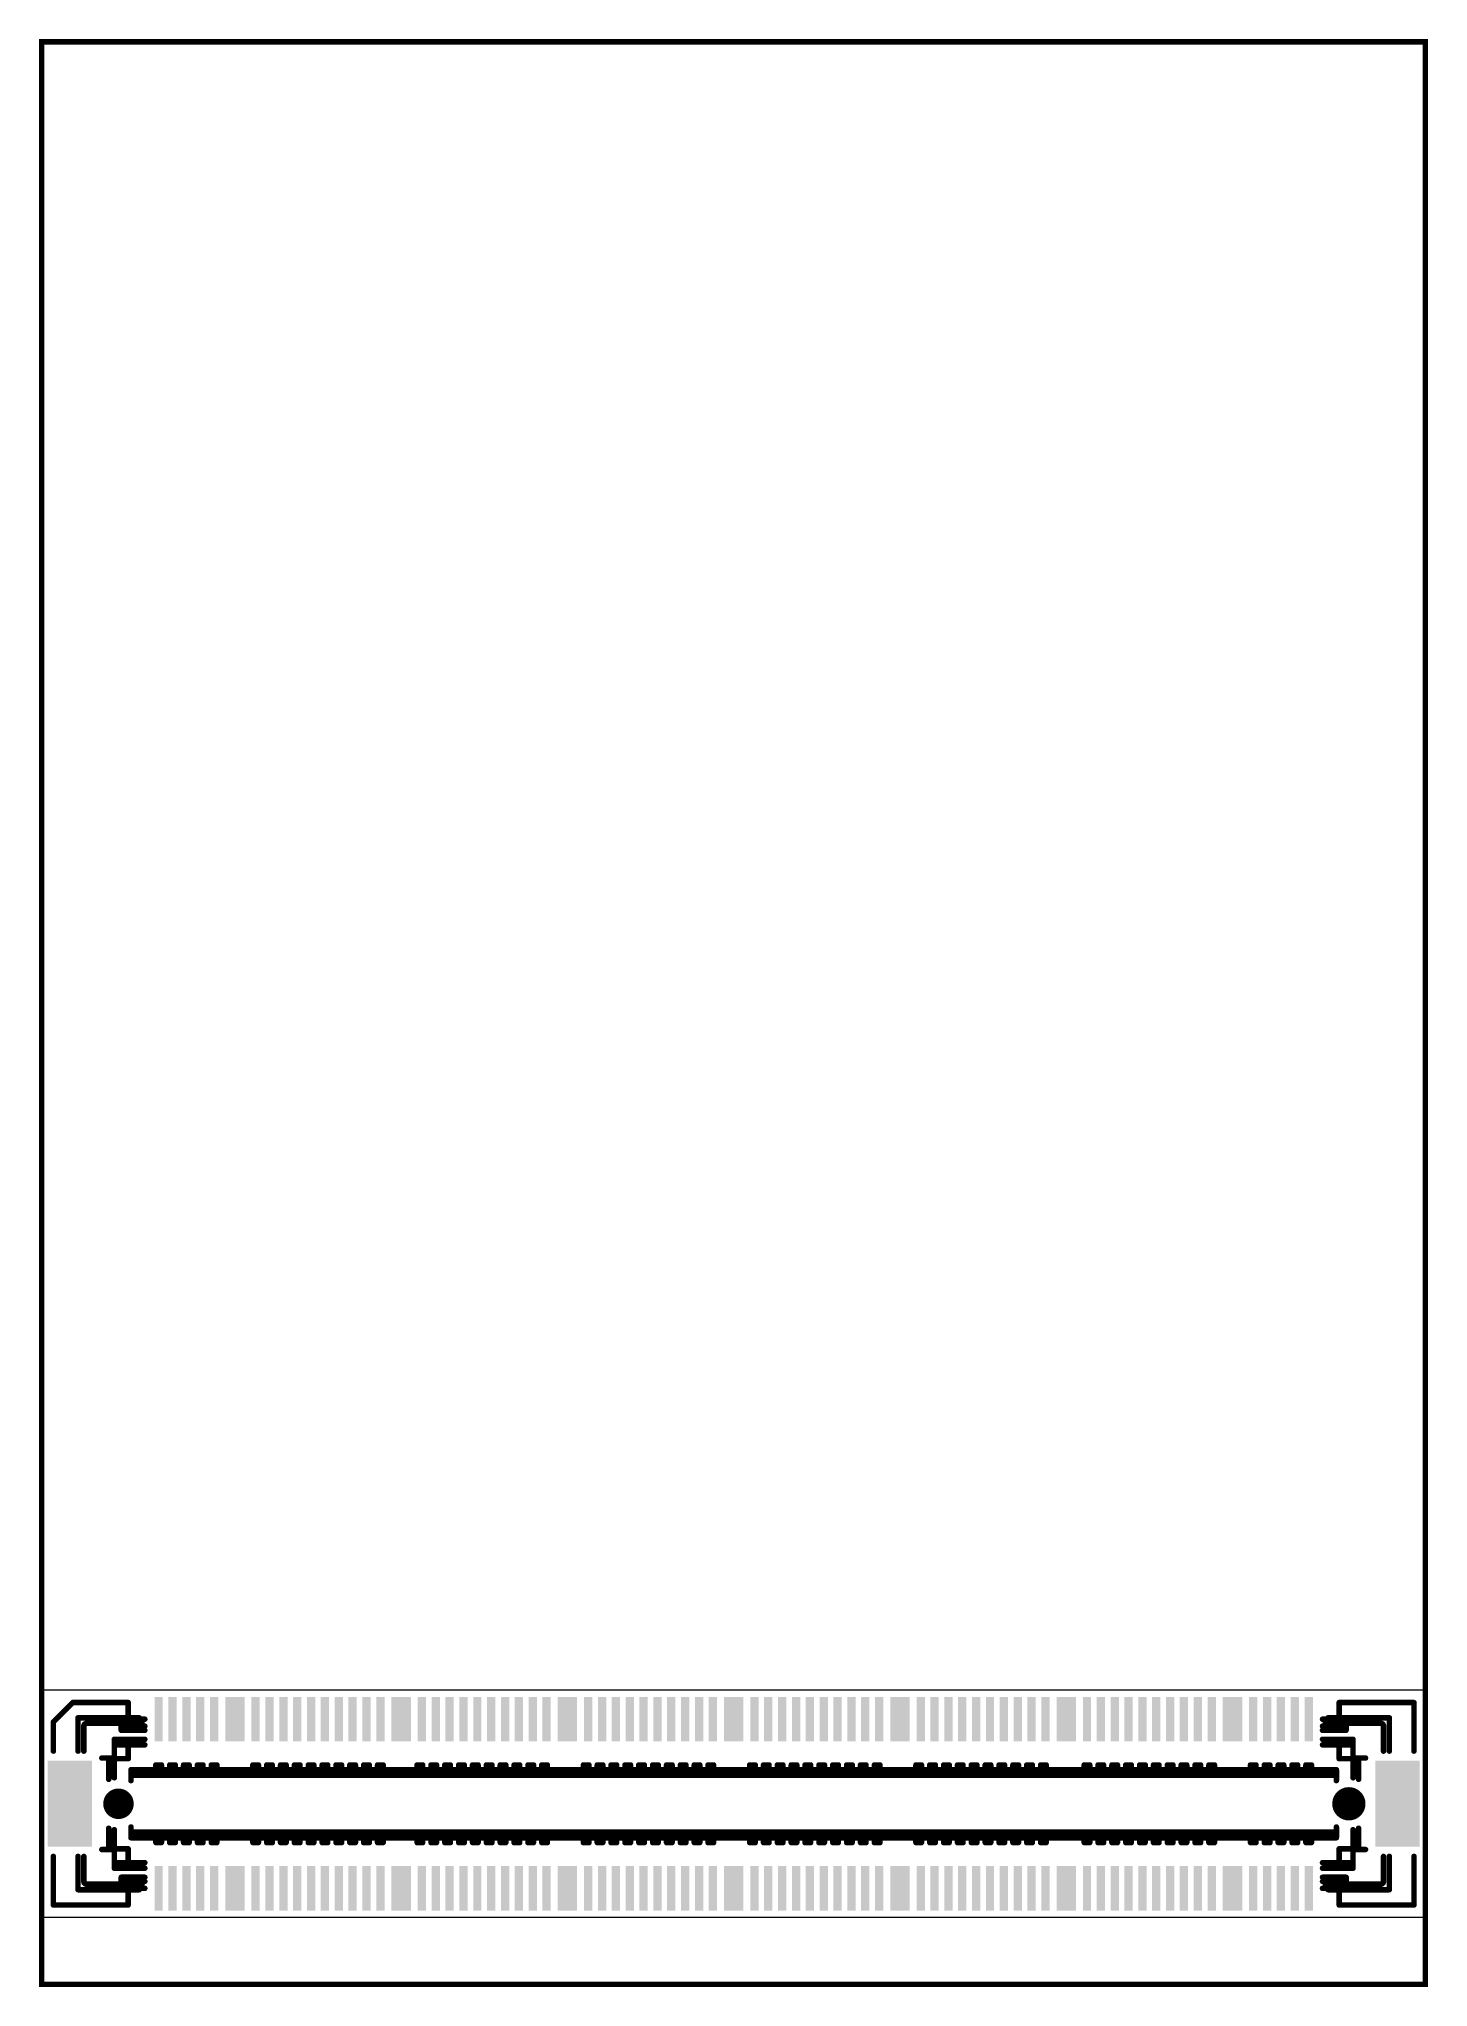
# Model space of a CAD drawing. Header units: millimetres. Extents: x -25.1 to 25.1, y -6.6 to 63.7.
import ezdxf

# ---------------------------------------------------------------- set-up
doc = ezdxf.new("R2010")
doc.units = ezdxf.units.MM
for name, color, linetype in [('Mechanical15', 3, 'Continuous'), ('PadHoleLayer', 1, 'Continuous'), ('TopLayer', 40, 'Continuous'), ('TopOverlay', 2, 'Continuous')]:
    doc.layers.add(name, color=color, linetype=linetype)

# ---------------------------------------------------------------- blocks, each defined once
blk = doc.blocks.new('Hirose')
at = {"const_width": 0.2}
blk.add_lwpolyline([(-24.97, -6.51), (24.958, -6.51), (24.958, 63.552), (-24.97, 63.552)], close=True, dxfattribs=at)
at = {"layer": 'Mechanical15', "const_width": 0.05}
for points in [[(-25, -4.1), (-25, 4.1)], [(-25, 4.1), (25, 4.1)], [(25, -4.1), (25, 4.1)], [(-25, -4.1), (25, -4.1)]]:
    blk.add_lwpolyline(points, dxfattribs=at)
at = {"layer": 'Mechanical15', "const_width": 0.025}
for points in [[(-25.013, 4.1, 1), (-24.988, 4.1, 1)], [(-25.013, 4.1, 1), (-24.988, 4.1, 1)], [(24.988, 4.1, 1), (25.013, 4.1, 1)], [(24.988, 4.1, 1), (25.013, 4.1, 1)], [(-25.013, -4.1, 1), (-24.988, -4.1, 1)], [(-25.013, -4.1, 1), (-24.988, -4.1, 1)], [(24.988, -4.1, 1), (25.013, -4.1, 1)], [(24.988, -4.1, 1), (25.013, -4.1, 1)]]:
    blk.add_lwpolyline(points, format="xyb", close=True, dxfattribs=at)
at = {"layer": 'PadHoleLayer'}
for points, const_width in [([(-22.475, 0, 1), (-21.925, 0, 1)], 0.55), ([(21.9, 0, 1), (22.5, 0, 1)], 0.6)]:
    blk.add_lwpolyline(points, format="xyb", close=True, dxfattribs=dict(at, const_width=const_width))
at = {"layer": 'TopLayer', "const_width": 0.25}
for points in [[(-22.325, 0, 1), (-22.075, 0, 1)], [(22.075, 0, 1), (22.325, 0, 1)]]:
    blk.add_lwpolyline(points, format="xyb", close=True, dxfattribs=at)
at = {"layer": 'TopLayer'}
for points in [[(-20.9, 2.25), (-20.6, 2.25), (-20.9, 3.85), (-20.6, 3.85)], [(-20.4, 2.25), (-20.1, 2.25), (-20.4, 3.85), (-20.1, 3.85)], [(-19.9, 2.25), (-19.6, 2.25), (-19.9, 3.85), (-19.6, 3.85)], [(-19.4, 2.25), (-19.1, 2.25), (-19.4, 3.85), (-19.1, 3.85)], [(-18.9, 2.25), (-18.6, 2.25), (-18.9, 3.85), (-18.6, 3.85)], [(-18.35, 2.25), (-17.65, 2.25), (-18.35, 3.85), (-17.65, 3.85)], [(-17.4, 2.25), (-17.1, 2.25), (-17.4, 3.85), (-17.1, 3.85)], [(-16.9, 2.25), (-16.6, 2.25), (-16.9, 3.85), (-16.6, 3.85)], [(-16.4, 2.25), (-16.1, 2.25), (-16.4, 3.85), (-16.1, 3.85)], [(-15.9, 2.25), (-15.6, 2.25), (-15.9, 3.85), (-15.6, 3.85)], [(-15.4, 2.25), (-15.1, 2.25), (-15.4, 3.85), (-15.1, 3.85)], [(-14.9, 2.25), (-14.6, 2.25), (-14.9, 3.85), (-14.6, 3.85)], [(-14.4, 2.25), (-14.1, 2.25), (-14.4, 3.85), (-14.1, 3.85)], [(-13.9, 2.25), (-13.6, 2.25), (-13.9, 3.85), (-13.6, 3.85)], [(-13.4, 2.25), (-13.1, 2.25), (-13.4, 3.85), (-13.1, 3.85)], [(-12.9, 2.25), (-12.6, 2.25), (-12.9, 3.85), (-12.6, 3.85)], [(-12.35, 2.25), (-11.65, 2.25), (-12.35, 3.85), (-11.65, 3.85)], [(-11.4, 2.25), (-11.1, 2.25), (-11.4, 3.85), (-11.1, 3.85)], [(-10.9, 2.25), (-10.6, 2.25), (-10.9, 3.85), (-10.6, 3.85)], [(-10.4, 2.25), (-10.1, 2.25), (-10.4, 3.85), (-10.1, 3.85)], [(-9.9, 2.25), (-9.6, 2.25), (-9.9, 3.85), (-9.6, 3.85)], [(-9.4, 2.25), (-9.1, 2.25), (-9.4, 3.85), (-9.1, 3.85)], [(-8.9, 2.25), (-8.6, 2.25), (-8.9, 3.85), (-8.6, 3.85)], [(-8.4, 2.25), (-8.1, 2.25), (-8.4, 3.85), (-8.1, 3.85)], [(-7.9, 2.25), (-7.6, 2.25), (-7.9, 3.85), (-7.6, 3.85)], [(-7.4, 2.25), (-7.1, 2.25), (-7.4, 3.85), (-7.1, 3.85)], [(-6.9, 2.25), (-6.6, 2.25), (-6.9, 3.85), (-6.6, 3.85)], [(-6.35, 2.25), (-5.65, 2.25), (-6.35, 3.85), (-5.65, 3.85)], [(-5.4, 2.25), (-5.1, 2.25), (-5.4, 3.85), (-5.1, 3.85)], [(-4.9, 2.25), (-4.6, 2.25), (-4.9, 3.85), (-4.6, 3.85)], [(-4.4, 2.25), (-4.1, 2.25), (-4.4, 3.85), (-4.1, 3.85)], [(-3.9, 2.25), (-3.6, 2.25), (-3.9, 3.85), (-3.6, 3.85)], [(-3.4, 2.25), (-3.1, 2.25), (-3.4, 3.85), (-3.1, 3.85)], [(-2.9, 2.25), (-2.6, 2.25), (-2.9, 3.85), (-2.6, 3.85)], [(-2.4, 2.25), (-2.1, 2.25), (-2.4, 3.85), (-2.1, 3.85)], [(-1.9, 2.25), (-1.6, 2.25), (-1.9, 3.85), (-1.6, 3.85)], [(-1.4, 2.25), (-1.1, 2.25), (-1.4, 3.85), (-1.1, 3.85)], [(-0.9, 2.25), (-0.6, 2.25), (-0.9, 3.85), (-0.6, 3.85)], [(-0.35, 2.25), (0.35, 2.25), (-0.35, 3.85), (0.35, 3.85)], [(0.6, 2.25), (0.9, 2.25), (0.6, 3.85), (0.9, 3.85)], [(1.1, 2.25), (1.4, 2.25), (1.1, 3.85), (1.4, 3.85)], [(1.6, 2.25), (1.9, 2.25), (1.6, 3.85), (1.9, 3.85)], [(2.1, 2.25), (2.4, 2.25), (2.1, 3.85), (2.4, 3.85)], [(2.6, 2.25), (2.9, 2.25), (2.6, 3.85), (2.9, 3.85)], [(3.1, 2.25), (3.4, 2.25), (3.1, 3.85), (3.4, 3.85)], [(3.6, 2.25), (3.9, 2.25), (3.6, 3.85), (3.9, 3.85)], [(4.1, 2.25), (4.4, 2.25), (4.1, 3.85), (4.4, 3.85)], [(4.6, 2.25), (4.9, 2.25), (4.6, 3.85), (4.9, 3.85)], [(5.1, 2.25), (5.4, 2.25), (5.1, 3.85), (5.4, 3.85)], [(5.65, 2.25), (6.35, 2.25), (5.65, 3.85), (6.35, 3.85)], [(6.6, 2.25), (6.9, 2.25), (6.6, 3.85), (6.9, 3.85)], [(7.1, 2.25), (7.4, 2.25), (7.1, 3.85), (7.4, 3.85)], [(7.6, 2.25), (7.9, 2.25), (7.6, 3.85), (7.9, 3.85)], [(8.1, 2.25), (8.4, 2.25), (8.1, 3.85), (8.4, 3.85)], [(8.6, 2.25), (8.9, 2.25), (8.6, 3.85), (8.9, 3.85)], [(9.1, 2.25), (9.4, 2.25), (9.1, 3.85), (9.4, 3.85)], [(9.6, 2.25), (9.9, 2.25), (9.6, 3.85), (9.9, 3.85)], [(10.1, 2.25), (10.4, 2.25), (10.1, 3.85), (10.4, 3.85)], [(10.6, 2.25), (10.9, 2.25), (10.6, 3.85), (10.9, 3.85)], [(11.1, 2.25), (11.4, 2.25), (11.1, 3.85), (11.4, 3.85)], [(11.65, 2.25), (12.35, 2.25), (11.65, 3.85), (12.35, 3.85)], [(12.6, 2.25), (12.9, 2.25), (12.6, 3.85), (12.9, 3.85)], [(13.1, 2.25), (13.4, 2.25), (13.1, 3.85), (13.4, 3.85)], [(13.6, 2.25), (13.9, 2.25), (13.6, 3.85), (13.9, 3.85)], [(14.1, 2.25), (14.4, 2.25), (14.1, 3.85), (14.4, 3.85)], [(14.6, 2.25), (14.9, 2.25), (14.6, 3.85), (14.9, 3.85)], [(15.1, 2.25), (15.4, 2.25), (15.1, 3.85), (15.4, 3.85)], [(15.6, 2.25), (15.9, 2.25), (15.6, 3.85), (15.9, 3.85)], [(16.1, 2.25), (16.4, 2.25), (16.1, 3.85), (16.4, 3.85)], [(16.6, 2.25), (16.9, 2.25), (16.6, 3.85), (16.9, 3.85)], [(17.1, 2.25), (17.4, 2.25), (17.1, 3.85), (17.4, 3.85)], [(17.65, 2.25), (18.35, 2.25), (17.65, 3.85), (18.35, 3.85)], [(18.6, 2.25), (18.9, 2.25), (18.6, 3.85), (18.9, 3.85)], [(19.1, 2.25), (19.4, 2.25), (19.1, 3.85), (19.4, 3.85)], [(19.6, 2.25), (19.9, 2.25), (19.6, 3.85), (19.9, 3.85)], [(20.1, 2.25), (20.4, 2.25), (20.1, 3.85), (20.4, 3.85)], [(20.6, 2.25), (20.9, 2.25), (20.6, 3.85), (20.9, 3.85)], [(-24.75, -1.55), (-23.15, -1.55), (-24.75, 1.55), (-23.15, 1.55)], [(23.15, -1.55), (24.75, -1.55), (23.15, 1.55), (24.75, 1.55)], [(-20.9, -3.85), (-20.6, -3.85), (-20.9, -2.25), (-20.6, -2.25)], [(-20.4, -3.85), (-20.1, -3.85), (-20.4, -2.25), (-20.1, -2.25)], [(-19.9, -3.85), (-19.6, -3.85), (-19.9, -2.25), (-19.6, -2.25)], [(-19.4, -3.85), (-19.1, -3.85), (-19.4, -2.25), (-19.1, -2.25)], [(-18.9, -3.85), (-18.6, -3.85), (-18.9, -2.25), (-18.6, -2.25)], [(-18.35, -3.85), (-17.65, -3.85), (-18.35, -2.25), (-17.65, -2.25)], [(-17.4, -3.85), (-17.1, -3.85), (-17.4, -2.25), (-17.1, -2.25)], [(-16.9, -3.85), (-16.6, -3.85), (-16.9, -2.25), (-16.6, -2.25)], [(-16.4, -3.85), (-16.1, -3.85), (-16.4, -2.25), (-16.1, -2.25)], [(-15.9, -3.85), (-15.6, -3.85), (-15.9, -2.25), (-15.6, -2.25)], [(-15.4, -3.85), (-15.1, -3.85), (-15.4, -2.25), (-15.1, -2.25)], [(-14.9, -3.85), (-14.6, -3.85), (-14.9, -2.25), (-14.6, -2.25)], [(-14.4, -3.85), (-14.1, -3.85), (-14.4, -2.25), (-14.1, -2.25)], [(-13.9, -3.85), (-13.6, -3.85), (-13.9, -2.25), (-13.6, -2.25)], [(-13.4, -3.85), (-13.1, -3.85), (-13.4, -2.25), (-13.1, -2.25)], [(-12.9, -3.85), (-12.6, -3.85), (-12.9, -2.25), (-12.6, -2.25)], [(-12.35, -3.85), (-11.65, -3.85), (-12.35, -2.25), (-11.65, -2.25)], [(-11.4, -3.85), (-11.1, -3.85), (-11.4, -2.25), (-11.1, -2.25)], [(-10.9, -3.85), (-10.6, -3.85), (-10.9, -2.25), (-10.6, -2.25)], [(-10.4, -3.85), (-10.1, -3.85), (-10.4, -2.25), (-10.1, -2.25)], [(-9.9, -3.85), (-9.6, -3.85), (-9.9, -2.25), (-9.6, -2.25)], [(-9.4, -3.85), (-9.1, -3.85), (-9.4, -2.25), (-9.1, -2.25)], [(-8.9, -3.85), (-8.6, -3.85), (-8.9, -2.25), (-8.6, -2.25)], [(-8.4, -3.85), (-8.1, -3.85), (-8.4, -2.25), (-8.1, -2.25)], [(-7.9, -3.85), (-7.6, -3.85), (-7.9, -2.25), (-7.6, -2.25)], [(-7.4, -3.85), (-7.1, -3.85), (-7.4, -2.25), (-7.1, -2.25)], [(-6.9, -3.85), (-6.6, -3.85), (-6.9, -2.25), (-6.6, -2.25)], [(-6.35, -3.85), (-5.65, -3.85), (-6.35, -2.25), (-5.65, -2.25)], [(-5.4, -3.85), (-5.1, -3.85), (-5.4, -2.25), (-5.1, -2.25)], [(-4.9, -3.85), (-4.6, -3.85), (-4.9, -2.25), (-4.6, -2.25)], [(-4.4, -3.85), (-4.1, -3.85), (-4.4, -2.25), (-4.1, -2.25)], [(-3.9, -3.85), (-3.6, -3.85), (-3.9, -2.25), (-3.6, -2.25)], [(-3.4, -3.85), (-3.1, -3.85), (-3.4, -2.25), (-3.1, -2.25)], [(-2.9, -3.85), (-2.6, -3.85), (-2.9, -2.25), (-2.6, -2.25)], [(-2.4, -3.85), (-2.1, -3.85), (-2.4, -2.25), (-2.1, -2.25)], [(-1.9, -3.85), (-1.6, -3.85), (-1.9, -2.25), (-1.6, -2.25)], [(-1.4, -3.85), (-1.1, -3.85), (-1.4, -2.25), (-1.1, -2.25)], [(-0.9, -3.85), (-0.6, -3.85), (-0.9, -2.25), (-0.6, -2.25)], [(-0.35, -3.85), (0.35, -3.85), (-0.35, -2.25), (0.35, -2.25)], [(0.6, -3.85), (0.9, -3.85), (0.6, -2.25), (0.9, -2.25)], [(1.1, -3.85), (1.4, -3.85), (1.1, -2.25), (1.4, -2.25)], [(1.6, -3.85), (1.9, -3.85), (1.6, -2.25), (1.9, -2.25)], [(2.1, -3.85), (2.4, -3.85), (2.1, -2.25), (2.4, -2.25)], [(2.6, -3.85), (2.9, -3.85), (2.6, -2.25), (2.9, -2.25)], [(3.1, -3.85), (3.4, -3.85), (3.1, -2.25), (3.4, -2.25)], [(3.6, -3.85), (3.9, -3.85), (3.6, -2.25), (3.9, -2.25)], [(4.1, -3.85), (4.4, -3.85), (4.1, -2.25), (4.4, -2.25)], [(4.6, -3.85), (4.9, -3.85), (4.6, -2.25), (4.9, -2.25)], [(5.1, -3.85), (5.4, -3.85), (5.1, -2.25), (5.4, -2.25)], [(5.65, -3.85), (6.35, -3.85), (5.65, -2.25), (6.35, -2.25)], [(6.6, -3.85), (6.9, -3.85), (6.6, -2.25), (6.9, -2.25)], [(7.1, -3.85), (7.4, -3.85), (7.1, -2.25), (7.4, -2.25)], [(7.6, -3.85), (7.9, -3.85), (7.6, -2.25), (7.9, -2.25)], [(8.1, -3.85), (8.4, -3.85), (8.1, -2.25), (8.4, -2.25)], [(8.6, -3.85), (8.9, -3.85), (8.6, -2.25), (8.9, -2.25)], [(9.1, -3.85), (9.4, -3.85), (9.1, -2.25), (9.4, -2.25)], [(9.6, -3.85), (9.9, -3.85), (9.6, -2.25), (9.9, -2.25)], [(10.1, -3.85), (10.4, -3.85), (10.1, -2.25), (10.4, -2.25)], [(10.6, -3.85), (10.9, -3.85), (10.6, -2.25), (10.9, -2.25)], [(11.1, -3.85), (11.4, -3.85), (11.1, -2.25), (11.4, -2.25)], [(11.65, -3.85), (12.35, -3.85), (11.65, -2.25), (12.35, -2.25)], [(12.6, -3.85), (12.9, -3.85), (12.6, -2.25), (12.9, -2.25)], [(13.1, -3.85), (13.4, -3.85), (13.1, -2.25), (13.4, -2.25)], [(13.6, -3.85), (13.9, -3.85), (13.6, -2.25), (13.9, -2.25)], [(14.1, -3.85), (14.4, -3.85), (14.1, -2.25), (14.4, -2.25)], [(14.6, -3.85), (14.9, -3.85), (14.6, -2.25), (14.9, -2.25)], [(15.1, -3.85), (15.4, -3.85), (15.1, -2.25), (15.4, -2.25)], [(15.6, -3.85), (15.9, -3.85), (15.6, -2.25), (15.9, -2.25)], [(16.1, -3.85), (16.4, -3.85), (16.1, -2.25), (16.4, -2.25)], [(16.6, -3.85), (16.9, -3.85), (16.6, -2.25), (16.9, -2.25)], [(17.1, -3.85), (17.4, -3.85), (17.1, -2.25), (17.4, -2.25)], [(17.65, -3.85), (18.35, -3.85), (17.65, -2.25), (18.35, -2.25)], [(18.6, -3.85), (18.9, -3.85), (18.6, -2.25), (18.9, -2.25)], [(19.1, -3.85), (19.4, -3.85), (19.1, -2.25), (19.4, -2.25)], [(19.6, -3.85), (19.9, -3.85), (19.6, -2.25), (19.9, -2.25)], [(20.1, -3.85), (20.4, -3.85), (20.1, -2.25), (20.4, -2.25)], [(20.6, -3.85), (20.9, -3.85), (20.6, -2.25), (20.9, -2.25)]]:
    blk.add_solid(points, dxfattribs=at)
at = {"layer": 'TopOverlay', "const_width": 0.2}
for points in [[(-24.55, 2.95), (-23.85, 3.65)], [(-23.85, 3.65), (-21.85, 3.65)], [(-21.85, 3.1), (-21.85, 3.65)], [(21.85, 3.65), (24.55, 3.65)], [(21.85, 3.1), (21.85, 3.65)], [(24.55, 1.9), (24.55, 3.65)], [(-24.55, 1.9), (-24.55, 2.95)], [(-23.66, 3.1), (-21.45, 3.1)], [(-23.66, 1.9), (-23.66, 3.1)], [(-23.45, 1.9), (-23.45, 2.8)], [(-23.35, 2.9), (-21.45, 2.9)], [(-22.1, 2.65), (-22.1, 2.8)], [(-22.1, 2.8), (-21.25, 2.8)], [(-21.85, 2.8), (-21.85, 2.9)], [(-21.45, 2.9), (-21.45, 3.1)], [(-21.35, 2.8), (-21.35, 3.05)], [(-21.35, 3.05), (-21.25, 3.05)], [(21.25, 3.05), (21.35, 3.05)], [(21.25, 2.8), (22.1, 2.8)], [(21.35, 2.85), (21.35, 3.05)], [(21.35, 2.8), (21.35, 2.85)], [(21.45, 3.1), (23.66, 3.1)], [(21.45, 2.9), (21.45, 3.1)], [(21.45, 2.9), (23.35, 2.9)], [(21.85, 2.8), (21.85, 2.9)], [(22.1, 2.7), (22.1, 2.8)], [(23.45, 1.9), (23.45, 2.8)], [(23.66, 1.9), (23.66, 3.1)], [(-22.35, 2.325), (-21.25, 2.325)], [(-22.35, 0.938), (-22.35, 2.325)], [(-22.35, 2.125), (-21.25, 2.125)], [(-22.1, 2.65), (-21.25, 2.65)], [(-21.85, 1.625), (-21.85, 2.125)], [(21.25, 2.65), (22.1, 2.65)], [(21.25, 2.325), (22.35, 2.325)], [(21.25, 2.125), (22.35, 2.125)], [(21.85, 1.625), (21.85, 2.125)], [(22.1, 2.65), (22.1, 2.7)], [(22.35, 0.938), (22.35, 2.325)], [(-22.8, 1.65), (-22.35, 1.65)], [(-22.55, 0.883), (-22.55, 1.65)], [(-22.35, 1.625), (-21.85, 1.625)], [(-20.85, 1.346), (-20.85, 1.4)], [(-20.85, 1.4), (-20.65, 1.4)], [(-20.85, 1.225), (-20.85, 1.346)], [(-20.65, 1.346), (-20.65, 1.4)], [(-20.65, 1.225), (-20.65, 1.346)], [(-20.35, 1.346), (-20.35, 1.4)], [(-20.35, 1.4), (-20.15, 1.4)], [(-20.35, 1.225), (-20.35, 1.346)], [(-20.15, 1.346), (-20.15, 1.4)], [(-20.15, 1.225), (-20.15, 1.346)], [(-19.85, 1.346), (-19.85, 1.4)], [(-19.85, 1.4), (-19.65, 1.4)], [(-19.85, 1.225), (-19.85, 1.346)], [(-19.65, 1.346), (-19.65, 1.4)], [(-19.65, 1.225), (-19.65, 1.346)], [(-19.35, 1.346), (-19.35, 1.4)], [(-19.35, 1.4), (-19.15, 1.4)], [(-19.35, 1.225), (-19.35, 1.346)], [(-19.15, 1.346), (-19.15, 1.4)], [(-19.15, 1.225), (-19.15, 1.346)], [(-18.85, 1.346), (-18.85, 1.4)], [(-18.85, 1.4), (-18.65, 1.4)], [(-18.85, 1.225), (-18.85, 1.346)], [(-18.65, 1.346), (-18.65, 1.4)], [(-18.65, 1.225), (-18.65, 1.346)], [(-17.35, 1.346), (-17.35, 1.4)], [(-17.35, 1.4), (-17.15, 1.4)], [(-17.35, 1.225), (-17.35, 1.346)], [(-17.15, 1.346), (-17.15, 1.4)], [(-17.15, 1.225), (-17.15, 1.346)], [(-16.85, 1.346), (-16.85, 1.4)], [(-16.85, 1.4), (-16.65, 1.4)], [(-16.85, 1.225), (-16.85, 1.346)], [(-16.65, 1.346), (-16.65, 1.4)], [(-16.65, 1.225), (-16.65, 1.346)], [(-16.35, 1.346), (-16.35, 1.4)], [(-16.35, 1.4), (-16.15, 1.4)], [(-16.35, 1.225), (-16.35, 1.346)], [(-16.15, 1.346), (-16.15, 1.4)], [(-16.15, 1.225), (-16.15, 1.346)], [(-15.85, 1.346), (-15.85, 1.4)], [(-15.85, 1.4), (-15.65, 1.4)], [(-15.85, 1.225), (-15.85, 1.346)], [(-15.65, 1.346), (-15.65, 1.4)], [(-15.65, 1.225), (-15.65, 1.346)], [(-15.35, 1.346), (-15.35, 1.4)], [(-15.35, 1.4), (-15.15, 1.4)], [(-15.35, 1.225), (-15.35, 1.346)], [(-15.15, 1.346), (-15.15, 1.4)], [(-15.15, 1.225), (-15.15, 1.346)], [(-14.85, 1.346), (-14.85, 1.4)], [(-14.85, 1.4), (-14.65, 1.4)], [(-14.85, 1.225), (-14.85, 1.346)], [(-14.65, 1.346), (-14.65, 1.4)], [(-14.65, 1.225), (-14.65, 1.346)], [(-14.35, 1.346), (-14.35, 1.4)], [(-14.35, 1.4), (-14.15, 1.4)], [(-14.35, 1.225), (-14.35, 1.346)], [(-14.15, 1.346), (-14.15, 1.4)], [(-14.15, 1.225), (-14.15, 1.346)], [(-13.85, 1.346), (-13.85, 1.4)], [(-13.85, 1.4), (-13.65, 1.4)], [(-13.85, 1.225), (-13.85, 1.346)], [(-13.65, 1.346), (-13.65, 1.4)], [(-13.65, 1.225), (-13.65, 1.346)], [(-13.35, 1.346), (-13.35, 1.4)], [(-13.35, 1.4), (-13.15, 1.4)], [(-13.35, 1.225), (-13.35, 1.346)], [(-13.15, 1.346), (-13.15, 1.4)], [(-13.15, 1.225), (-13.15, 1.346)], [(-12.85, 1.346), (-12.85, 1.4)], [(-12.85, 1.4), (-12.65, 1.4)], [(-12.85, 1.225), (-12.85, 1.346)], [(-12.65, 1.346), (-12.65, 1.4)], [(-12.65, 1.225), (-12.65, 1.346)], [(-11.423, 1.346), (-11.423, 1.4)], [(-11.423, 1.4), (-11.223, 1.4)], [(-11.423, 1.225), (-11.423, 1.346)], [(-11.223, 1.346), (-11.223, 1.4)], [(-11.223, 1.225), (-11.223, 1.346)], [(-10.923, 1.346), (-10.923, 1.4)], [(-10.923, 1.4), (-10.723, 1.4)], [(-10.923, 1.225), (-10.923, 1.346)], [(-10.723, 1.346), (-10.723, 1.4)], [(-10.723, 1.225), (-10.723, 1.346)], [(-10.423, 1.346), (-10.423, 1.4)], [(-10.423, 1.4), (-10.223, 1.4)], [(-10.423, 1.225), (-10.423, 1.346)], [(-10.223, 1.346), (-10.223, 1.4)], [(-10.223, 1.225), (-10.223, 1.346)], [(-9.923, 1.346), (-9.923, 1.4)], [(-9.923, 1.4), (-9.723, 1.4)], [(-9.923, 1.225), (-9.923, 1.346)], [(-9.723, 1.346), (-9.723, 1.4)], [(-9.723, 1.225), (-9.723, 1.346)], [(-9.423, 1.346), (-9.423, 1.4)], [(-9.423, 1.4), (-9.223, 1.4)], [(-9.423, 1.225), (-9.423, 1.346)], [(-9.223, 1.346), (-9.223, 1.4)], [(-9.223, 1.225), (-9.223, 1.346)], [(-8.923, 1.346), (-8.923, 1.4)], [(-8.923, 1.4), (-8.723, 1.4)], [(-8.923, 1.225), (-8.923, 1.346)], [(-8.723, 1.346), (-8.723, 1.4)], [(-8.723, 1.225), (-8.723, 1.346)], [(-8.423, 1.346), (-8.423, 1.4)], [(-8.423, 1.4), (-8.223, 1.4)], [(-8.423, 1.225), (-8.423, 1.346)], [(-8.223, 1.346), (-8.223, 1.4)], [(-8.223, 1.225), (-8.223, 1.346)], [(-7.923, 1.346), (-7.923, 1.4)], [(-7.923, 1.4), (-7.723, 1.4)], [(-7.923, 1.225), (-7.923, 1.346)], [(-7.723, 1.346), (-7.723, 1.4)], [(-7.723, 1.225), (-7.723, 1.346)], [(-7.423, 1.346), (-7.423, 1.4)], [(-7.423, 1.4), (-7.223, 1.4)], [(-7.423, 1.225), (-7.423, 1.346)], [(-7.223, 1.346), (-7.223, 1.4)], [(-7.223, 1.225), (-7.223, 1.346)], [(-6.923, 1.346), (-6.923, 1.4)], [(-6.923, 1.4), (-6.723, 1.4)], [(-6.923, 1.225), (-6.923, 1.346)], [(-6.723, 1.346), (-6.723, 1.4)], [(-6.723, 1.225), (-6.723, 1.346)], [(-5.423, 1.346), (-5.423, 1.4)], [(-5.423, 1.4), (-5.223, 1.4)], [(-5.423, 1.225), (-5.423, 1.346)], [(-5.223, 1.346), (-5.223, 1.4)], [(-5.223, 1.225), (-5.223, 1.346)], [(-4.923, 1.346), (-4.923, 1.4)], [(-4.923, 1.4), (-4.723, 1.4)], [(-4.923, 1.225), (-4.923, 1.346)], [(-4.723, 1.346), (-4.723, 1.4)], [(-4.723, 1.225), (-4.723, 1.346)], [(-4.423, 1.346), (-4.423, 1.4)], [(-4.423, 1.4), (-4.223, 1.4)], [(-4.423, 1.225), (-4.423, 1.346)], [(-4.223, 1.346), (-4.223, 1.4)], [(-4.223, 1.225), (-4.223, 1.346)], [(-3.923, 1.346), (-3.923, 1.4)], [(-3.923, 1.4), (-3.723, 1.4)], [(-3.923, 1.225), (-3.923, 1.346)], [(-3.723, 1.346), (-3.723, 1.4)], [(-3.723, 1.225), (-3.723, 1.346)], [(-3.423, 1.346), (-3.423, 1.4)], [(-3.423, 1.4), (-3.223, 1.4)], [(-3.423, 1.225), (-3.423, 1.346)], [(-3.223, 1.346), (-3.223, 1.4)], [(-3.223, 1.225), (-3.223, 1.346)], [(-2.923, 1.346), (-2.923, 1.4)], [(-2.923, 1.4), (-2.723, 1.4)], [(-2.923, 1.225), (-2.923, 1.346)], [(-2.723, 1.346), (-2.723, 1.4)], [(-2.723, 1.225), (-2.723, 1.346)], [(-2.423, 1.346), (-2.423, 1.4)], [(-2.423, 1.4), (-2.223, 1.4)], [(-2.423, 1.225), (-2.423, 1.346)], [(-2.223, 1.346), (-2.223, 1.4)], [(-2.223, 1.225), (-2.223, 1.346)], [(-1.923, 1.346), (-1.923, 1.4)], [(-1.923, 1.4), (-1.723, 1.4)], [(-1.923, 1.225), (-1.923, 1.346)], [(-1.723, 1.346), (-1.723, 1.4)], [(-1.723, 1.225), (-1.723, 1.346)], [(-1.423, 1.346), (-1.423, 1.4)], [(-1.423, 1.4), (-1.223, 1.4)], [(-1.423, 1.225), (-1.423, 1.346)], [(-1.223, 1.346), (-1.223, 1.4)], [(-1.223, 1.225), (-1.223, 1.346)], [(-0.923, 1.346), (-0.923, 1.4)], [(-0.923, 1.4), (-0.723, 1.4)], [(-0.923, 1.225), (-0.923, 1.346)], [(-0.723, 1.346), (-0.723, 1.4)], [(-0.723, 1.225), (-0.723, 1.346)], [(0.577, 1.346), (0.577, 1.4)], [(0.577, 1.4), (0.777, 1.4)], [(0.577, 1.225), (0.577, 1.346)], [(0.777, 1.346), (0.777, 1.4)], [(0.777, 1.225), (0.777, 1.346)], [(1.077, 1.346), (1.077, 1.4)], [(1.077, 1.4), (1.277, 1.4)], [(1.077, 1.225), (1.077, 1.346)], [(1.277, 1.346), (1.277, 1.4)], [(1.277, 1.225), (1.277, 1.346)], [(1.577, 1.346), (1.577, 1.4)], [(1.577, 1.4), (1.777, 1.4)], [(1.577, 1.225), (1.577, 1.346)], [(1.777, 1.346), (1.777, 1.4)], [(1.777, 1.225), (1.777, 1.346)], [(2.077, 1.346), (2.077, 1.4)], [(2.077, 1.4), (2.277, 1.4)], [(2.077, 1.225), (2.077, 1.346)], [(2.277, 1.346), (2.277, 1.4)], [(2.277, 1.225), (2.277, 1.346)], [(2.577, 1.346), (2.577, 1.4)], [(2.577, 1.4), (2.777, 1.4)], [(2.577, 1.225), (2.577, 1.346)], [(2.777, 1.346), (2.777, 1.4)], [(2.777, 1.225), (2.777, 1.346)], [(3.077, 1.346), (3.077, 1.4)], [(3.077, 1.4), (3.277, 1.4)], [(3.077, 1.225), (3.077, 1.346)], [(3.277, 1.346), (3.277, 1.4)], [(3.277, 1.225), (3.277, 1.346)], [(3.577, 1.346), (3.577, 1.4)], [(3.577, 1.4), (3.777, 1.4)], [(3.577, 1.225), (3.577, 1.346)], [(3.777, 1.346), (3.777, 1.4)], [(3.777, 1.225), (3.777, 1.346)], [(4.077, 1.346), (4.077, 1.4)], [(4.077, 1.4), (4.277, 1.4)], [(4.077, 1.225), (4.077, 1.346)], [(4.277, 1.346), (4.277, 1.4)], [(4.277, 1.225), (4.277, 1.346)], [(4.577, 1.346), (4.577, 1.4)], [(4.577, 1.4), (4.777, 1.4)], [(4.577, 1.225), (4.577, 1.346)], [(4.777, 1.346), (4.777, 1.4)], [(4.777, 1.225), (4.777, 1.346)], [(5.077, 1.346), (5.077, 1.4)], [(5.077, 1.4), (5.277, 1.4)], [(5.077, 1.225), (5.077, 1.346)], [(5.277, 1.346), (5.277, 1.4)], [(5.277, 1.225), (5.277, 1.346)], [(6.577, 1.346), (6.577, 1.4)], [(6.577, 1.4), (6.777, 1.4)], [(6.577, 1.225), (6.577, 1.346)], [(6.777, 1.346), (6.777, 1.4)], [(6.777, 1.225), (6.777, 1.346)], [(7.077, 1.346), (7.077, 1.4)], [(7.077, 1.4), (7.277, 1.4)], [(7.077, 1.225), (7.077, 1.346)], [(7.277, 1.346), (7.277, 1.4)], [(7.277, 1.225), (7.277, 1.346)], [(7.577, 1.346), (7.577, 1.4)], [(7.577, 1.4), (7.777, 1.4)], [(7.577, 1.225), (7.577, 1.346)], [(7.777, 1.346), (7.777, 1.4)], [(7.777, 1.225), (7.777, 1.346)], [(8.077, 1.346), (8.077, 1.4)], [(8.077, 1.4), (8.277, 1.4)], [(8.077, 1.225), (8.077, 1.346)], [(8.277, 1.346), (8.277, 1.4)], [(8.277, 1.225), (8.277, 1.346)], [(8.577, 1.346), (8.577, 1.4)], [(8.577, 1.4), (8.777, 1.4)], [(8.577, 1.225), (8.577, 1.346)], [(8.777, 1.346), (8.777, 1.4)], [(8.777, 1.225), (8.777, 1.346)], [(9.077, 1.346), (9.077, 1.4)], [(9.077, 1.4), (9.277, 1.4)], [(9.077, 1.225), (9.077, 1.346)], [(9.277, 1.346), (9.277, 1.4)], [(9.277, 1.225), (9.277, 1.346)], [(9.577, 1.346), (9.577, 1.4)], [(9.577, 1.4), (9.777, 1.4)], [(9.577, 1.225), (9.577, 1.346)], [(9.777, 1.346), (9.777, 1.4)], [(9.777, 1.225), (9.777, 1.346)], [(10.077, 1.346), (10.077, 1.4)], [(10.077, 1.4), (10.277, 1.4)], [(10.077, 1.225), (10.077, 1.346)], [(10.277, 1.346), (10.277, 1.4)], [(10.277, 1.225), (10.277, 1.346)], [(10.577, 1.346), (10.577, 1.4)], [(10.577, 1.4), (10.777, 1.4)], [(10.577, 1.225), (10.577, 1.346)], [(10.777, 1.346), (10.777, 1.4)], [(10.777, 1.225), (10.777, 1.346)], [(11.077, 1.346), (11.077, 1.4)], [(11.077, 1.4), (11.277, 1.4)], [(11.077, 1.225), (11.077, 1.346)], [(11.277, 1.346), (11.277, 1.4)], [(11.277, 1.225), (11.277, 1.346)], [(12.65, 1.346), (12.65, 1.4)], [(12.65, 1.4), (12.85, 1.4)], [(12.65, 1.225), (12.65, 1.346)], [(12.85, 1.346), (12.85, 1.4)], [(12.85, 1.225), (12.85, 1.346)], [(13.15, 1.346), (13.15, 1.4)], [(13.15, 1.4), (13.35, 1.4)], [(13.15, 1.225), (13.15, 1.346)], [(13.35, 1.346), (13.35, 1.4)], [(13.35, 1.225), (13.35, 1.346)], [(13.65, 1.346), (13.65, 1.4)], [(13.65, 1.4), (13.85, 1.4)], [(13.65, 1.225), (13.65, 1.346)], [(13.85, 1.346), (13.85, 1.4)], [(13.85, 1.225), (13.85, 1.346)], [(14.15, 1.346), (14.15, 1.4)], [(14.15, 1.4), (14.35, 1.4)], [(14.15, 1.225), (14.15, 1.346)], [(14.35, 1.346), (14.35, 1.4)], [(14.35, 1.225), (14.35, 1.346)], [(14.65, 1.346), (14.65, 1.4)], [(14.65, 1.4), (14.85, 1.4)], [(14.65, 1.225), (14.65, 1.346)], [(14.85, 1.346), (14.85, 1.4)], [(14.85, 1.225), (14.85, 1.346)], [(15.15, 1.346), (15.15, 1.4)], [(15.15, 1.4), (15.35, 1.4)], [(15.15, 1.225), (15.15, 1.346)], [(15.35, 1.346), (15.35, 1.4)], [(15.35, 1.225), (15.35, 1.346)], [(15.65, 1.346), (15.65, 1.4)], [(15.65, 1.4), (15.85, 1.4)], [(15.65, 1.225), (15.65, 1.346)], [(15.85, 1.346), (15.85, 1.4)], [(15.85, 1.225), (15.85, 1.346)], [(16.15, 1.346), (16.15, 1.4)], [(16.15, 1.4), (16.35, 1.4)], [(16.15, 1.225), (16.15, 1.346)], [(16.35, 1.346), (16.35, 1.4)], [(16.35, 1.225), (16.35, 1.346)], [(16.65, 1.346), (16.65, 1.4)], [(16.65, 1.4), (16.85, 1.4)], [(16.65, 1.225), (16.65, 1.346)], [(16.85, 1.346), (16.85, 1.4)], [(16.85, 1.225), (16.85, 1.346)], [(17.15, 1.346), (17.15, 1.4)], [(17.15, 1.4), (17.35, 1.4)], [(17.15, 1.225), (17.15, 1.346)], [(17.35, 1.346), (17.35, 1.4)], [(17.35, 1.225), (17.35, 1.346)], [(18.65, 1.346), (18.65, 1.4)], [(18.65, 1.4), (18.85, 1.4)], [(18.65, 1.225), (18.65, 1.346)], [(18.85, 1.346), (18.85, 1.4)], [(18.85, 1.225), (18.85, 1.346)], [(19.15, 1.346), (19.15, 1.4)], [(19.15, 1.4), (19.35, 1.4)], [(19.15, 1.225), (19.15, 1.346)], [(19.35, 1.346), (19.35, 1.4)], [(19.35, 1.225), (19.35, 1.346)], [(19.65, 1.346), (19.65, 1.4)], [(19.65, 1.4), (19.85, 1.4)], [(19.65, 1.225), (19.65, 1.346)], [(19.85, 1.346), (19.85, 1.4)], [(19.85, 1.225), (19.85, 1.346)], [(20.15, 1.346), (20.15, 1.4)], [(20.15, 1.4), (20.35, 1.4)], [(20.15, 1.225), (20.15, 1.346)], [(20.35, 1.346), (20.35, 1.4)], [(20.35, 1.225), (20.35, 1.346)], [(20.65, 1.346), (20.65, 1.4)], [(20.65, 1.4), (20.85, 1.4)], [(20.65, 1.225), (20.65, 1.346)], [(20.85, 1.346), (20.85, 1.4)], [(20.85, 1.225), (20.85, 1.346)], [(21.85, 1.625), (22.35, 1.625)], [(22.35, 1.65), (22.8, 1.65)], [(22.55, 0.883), (22.55, 1.65)], [(-21.75, 1.225), (21.75, 1.225)], [(-21.75, 1.025), (-21.75, 1.225)], [(-21.75, 1.025), (21.75, 1.025)], [(-21.75, 0.837), (-21.75, 1.025)], [(21.75, 1.025), (21.75, 1.225)], [(21.75, 0.837), (21.75, 1.025)], [(-22.55, -1.65), (-22.55, -0.883)], [(-22.35, -2.325), (-22.35, -0.938)], [(-21.75, -1.025), (-21.75, -0.837)], [(-21.75, -1.225), (-21.75, -1.025)], [(-21.75, -1.025), (21.75, -1.025)], [(-21.75, -1.225), (21.75, -1.225)], [(-20.85, -1.346), (-20.85, -1.225)], [(-20.85, -1.4), (-20.85, -1.346)], [(-20.85, -1.4), (-20.65, -1.4)], [(-20.65, -1.346), (-20.65, -1.225)], [(-20.65, -1.4), (-20.65, -1.346)], [(-20.35, -1.346), (-20.35, -1.225)], [(-20.35, -1.4), (-20.35, -1.346)], [(-20.35, -1.4), (-20.15, -1.4)], [(-20.15, -1.346), (-20.15, -1.225)], [(-20.15, -1.4), (-20.15, -1.346)], [(-19.85, -1.346), (-19.85, -1.225)], [(-19.85, -1.4), (-19.85, -1.346)], [(-19.85, -1.4), (-19.65, -1.4)], [(-19.65, -1.346), (-19.65, -1.225)], [(-19.65, -1.4), (-19.65, -1.346)], [(-19.35, -1.346), (-19.35, -1.225)], [(-19.35, -1.4), (-19.35, -1.346)], [(-19.35, -1.4), (-19.15, -1.4)], [(-19.15, -1.346), (-19.15, -1.225)], [(-19.15, -1.4), (-19.15, -1.346)], [(-18.85, -1.346), (-18.85, -1.225)], [(-18.85, -1.4), (-18.85, -1.346)], [(-18.85, -1.4), (-18.65, -1.4)], [(-18.65, -1.346), (-18.65, -1.225)], [(-18.65, -1.4), (-18.65, -1.346)], [(-17.35, -1.346), (-17.35, -1.225)], [(-17.35, -1.4), (-17.35, -1.346)], [(-17.35, -1.4), (-17.15, -1.4)], [(-17.15, -1.346), (-17.15, -1.225)], [(-17.15, -1.4), (-17.15, -1.346)], [(-16.85, -1.346), (-16.85, -1.225)], [(-16.85, -1.4), (-16.85, -1.346)], [(-16.85, -1.4), (-16.65, -1.4)], [(-16.65, -1.346), (-16.65, -1.225)], [(-16.65, -1.4), (-16.65, -1.346)], [(-16.35, -1.346), (-16.35, -1.225)], [(-16.35, -1.4), (-16.35, -1.346)], [(-16.35, -1.4), (-16.15, -1.4)], [(-16.15, -1.346), (-16.15, -1.225)], [(-16.15, -1.4), (-16.15, -1.346)], [(-15.85, -1.346), (-15.85, -1.225)], [(-15.85, -1.4), (-15.85, -1.346)], [(-15.85, -1.4), (-15.65, -1.4)], [(-15.65, -1.346), (-15.65, -1.225)], [(-15.65, -1.4), (-15.65, -1.346)], [(-15.35, -1.346), (-15.35, -1.225)], [(-15.35, -1.4), (-15.35, -1.346)], [(-15.35, -1.4), (-15.15, -1.4)], [(-15.15, -1.346), (-15.15, -1.225)], [(-15.15, -1.4), (-15.15, -1.346)], [(-14.85, -1.346), (-14.85, -1.225)], [(-14.85, -1.4), (-14.85, -1.346)], [(-14.85, -1.4), (-14.65, -1.4)], [(-14.65, -1.346), (-14.65, -1.225)], [(-14.65, -1.4), (-14.65, -1.346)], [(-14.35, -1.346), (-14.35, -1.225)], [(-14.35, -1.4), (-14.35, -1.346)], [(-14.35, -1.4), (-14.15, -1.4)], [(-14.15, -1.346), (-14.15, -1.225)], [(-14.15, -1.4), (-14.15, -1.346)], [(-13.85, -1.346), (-13.85, -1.225)], [(-13.85, -1.4), (-13.85, -1.346)], [(-13.85, -1.4), (-13.65, -1.4)], [(-13.65, -1.346), (-13.65, -1.225)], [(-13.65, -1.4), (-13.65, -1.346)], [(-13.35, -1.346), (-13.35, -1.225)], [(-13.35, -1.4), (-13.35, -1.346)], [(-13.35, -1.4), (-13.15, -1.4)], [(-13.15, -1.346), (-13.15, -1.225)], [(-13.15, -1.4), (-13.15, -1.346)], [(-12.85, -1.346), (-12.85, -1.225)], [(-12.85, -1.4), (-12.85, -1.346)], [(-12.85, -1.4), (-12.65, -1.4)], [(-12.65, -1.346), (-12.65, -1.225)], [(-12.65, -1.4), (-12.65, -1.346)], [(-11.423, -1.346), (-11.423, -1.225)], [(-11.423, -1.4), (-11.423, -1.346)], [(-11.423, -1.4), (-11.223, -1.4)], [(-11.223, -1.346), (-11.223, -1.225)], [(-11.223, -1.4), (-11.223, -1.346)], [(-10.923, -1.346), (-10.923, -1.225)], [(-10.923, -1.4), (-10.923, -1.346)], [(-10.923, -1.4), (-10.723, -1.4)], [(-10.723, -1.346), (-10.723, -1.225)], [(-10.723, -1.4), (-10.723, -1.346)], [(-10.423, -1.346), (-10.423, -1.225)], [(-10.423, -1.4), (-10.423, -1.346)], [(-10.423, -1.4), (-10.223, -1.4)], [(-10.223, -1.346), (-10.223, -1.225)], [(-10.223, -1.4), (-10.223, -1.346)], [(-9.923, -1.346), (-9.923, -1.225)], [(-9.923, -1.4), (-9.923, -1.346)], [(-9.923, -1.4), (-9.723, -1.4)], [(-9.723, -1.346), (-9.723, -1.225)], [(-9.723, -1.4), (-9.723, -1.346)], [(-9.423, -1.346), (-9.423, -1.225)], [(-9.423, -1.4), (-9.423, -1.346)], [(-9.423, -1.4), (-9.223, -1.4)], [(-9.223, -1.346), (-9.223, -1.225)], [(-9.223, -1.4), (-9.223, -1.346)], [(-8.923, -1.346), (-8.923, -1.225)], [(-8.923, -1.4), (-8.923, -1.346)], [(-8.923, -1.4), (-8.723, -1.4)], [(-8.723, -1.346), (-8.723, -1.225)], [(-8.723, -1.4), (-8.723, -1.346)], [(-8.423, -1.346), (-8.423, -1.225)], [(-8.423, -1.4), (-8.423, -1.346)], [(-8.423, -1.4), (-8.223, -1.4)], [(-8.223, -1.346), (-8.223, -1.225)], [(-8.223, -1.4), (-8.223, -1.346)], [(-7.923, -1.346), (-7.923, -1.225)], [(-7.923, -1.4), (-7.923, -1.346)], [(-7.923, -1.4), (-7.723, -1.4)], [(-7.723, -1.346), (-7.723, -1.225)], [(-7.723, -1.4), (-7.723, -1.346)], [(-7.423, -1.346), (-7.423, -1.225)], [(-7.423, -1.4), (-7.423, -1.346)], [(-7.423, -1.4), (-7.223, -1.4)], [(-7.223, -1.346), (-7.223, -1.225)], [(-7.223, -1.4), (-7.223, -1.346)], [(-6.923, -1.346), (-6.923, -1.225)], [(-6.923, -1.4), (-6.923, -1.346)], [(-6.923, -1.4), (-6.723, -1.4)], [(-6.723, -1.346), (-6.723, -1.225)], [(-6.723, -1.4), (-6.723, -1.346)], [(-5.423, -1.346), (-5.423, -1.225)], [(-5.423, -1.4), (-5.423, -1.346)], [(-5.423, -1.4), (-5.223, -1.4)], [(-5.223, -1.346), (-5.223, -1.225)], [(-5.223, -1.4), (-5.223, -1.346)], [(-4.923, -1.346), (-4.923, -1.225)], [(-4.923, -1.4), (-4.923, -1.346)], [(-4.923, -1.4), (-4.723, -1.4)], [(-4.723, -1.346), (-4.723, -1.225)], [(-4.723, -1.4), (-4.723, -1.346)], [(-4.423, -1.346), (-4.423, -1.225)], [(-4.423, -1.4), (-4.423, -1.346)], [(-4.423, -1.4), (-4.223, -1.4)], [(-4.223, -1.346), (-4.223, -1.225)], [(-4.223, -1.4), (-4.223, -1.346)], [(-3.923, -1.346), (-3.923, -1.225)], [(-3.923, -1.4), (-3.923, -1.346)], [(-3.923, -1.4), (-3.723, -1.4)], [(-3.723, -1.346), (-3.723, -1.225)], [(-3.723, -1.4), (-3.723, -1.346)], [(-3.423, -1.346), (-3.423, -1.225)], [(-3.423, -1.4), (-3.423, -1.346)], [(-3.423, -1.4), (-3.223, -1.4)], [(-3.223, -1.346), (-3.223, -1.225)], [(-3.223, -1.4), (-3.223, -1.346)], [(-2.923, -1.346), (-2.923, -1.225)], [(-2.923, -1.4), (-2.923, -1.346)], [(-2.923, -1.4), (-2.723, -1.4)], [(-2.723, -1.346), (-2.723, -1.225)], [(-2.723, -1.4), (-2.723, -1.346)], [(-2.423, -1.346), (-2.423, -1.225)], [(-2.423, -1.4), (-2.423, -1.346)], [(-2.423, -1.4), (-2.223, -1.4)], [(-2.223, -1.346), (-2.223, -1.225)], [(-2.223, -1.4), (-2.223, -1.346)], [(-1.923, -1.346), (-1.923, -1.225)], [(-1.923, -1.4), (-1.923, -1.346)], [(-1.923, -1.4), (-1.723, -1.4)], [(-1.723, -1.346), (-1.723, -1.225)], [(-1.723, -1.4), (-1.723, -1.346)], [(-1.423, -1.346), (-1.423, -1.225)], [(-1.423, -1.4), (-1.423, -1.346)], [(-1.423, -1.4), (-1.223, -1.4)], [(-1.223, -1.346), (-1.223, -1.225)], [(-1.223, -1.4), (-1.223, -1.346)], [(-0.923, -1.346), (-0.923, -1.225)], [(-0.923, -1.4), (-0.923, -1.346)], [(-0.923, -1.4), (-0.723, -1.4)], [(-0.723, -1.346), (-0.723, -1.225)], [(-0.723, -1.4), (-0.723, -1.346)], [(0.577, -1.346), (0.577, -1.225)], [(0.577, -1.4), (0.577, -1.346)], [(0.577, -1.4), (0.777, -1.4)], [(0.777, -1.346), (0.777, -1.225)], [(0.777, -1.4), (0.777, -1.346)], [(1.077, -1.346), (1.077, -1.225)], [(1.077, -1.4), (1.077, -1.346)], [(1.077, -1.4), (1.277, -1.4)], [(1.277, -1.346), (1.277, -1.225)], [(1.277, -1.4), (1.277, -1.346)], [(1.577, -1.346), (1.577, -1.225)], [(1.577, -1.4), (1.577, -1.346)], [(1.577, -1.4), (1.777, -1.4)], [(1.777, -1.346), (1.777, -1.225)], [(1.777, -1.4), (1.777, -1.346)], [(2.077, -1.346), (2.077, -1.225)], [(2.077, -1.4), (2.077, -1.346)], [(2.077, -1.4), (2.277, -1.4)], [(2.277, -1.346), (2.277, -1.225)], [(2.277, -1.4), (2.277, -1.346)], [(2.577, -1.346), (2.577, -1.225)], [(2.577, -1.4), (2.577, -1.346)], [(2.577, -1.4), (2.777, -1.4)], [(2.777, -1.346), (2.777, -1.225)], [(2.777, -1.4), (2.777, -1.346)], [(3.077, -1.346), (3.077, -1.225)], [(3.077, -1.4), (3.077, -1.346)], [(3.077, -1.4), (3.277, -1.4)], [(3.277, -1.346), (3.277, -1.225)], [(3.277, -1.4), (3.277, -1.346)], [(3.577, -1.346), (3.577, -1.225)], [(3.577, -1.4), (3.577, -1.346)], [(3.577, -1.4), (3.777, -1.4)], [(3.777, -1.346), (3.777, -1.225)], [(3.777, -1.4), (3.777, -1.346)], [(4.077, -1.346), (4.077, -1.225)], [(4.077, -1.4), (4.077, -1.346)], [(4.077, -1.4), (4.277, -1.4)], [(4.277, -1.346), (4.277, -1.225)], [(4.277, -1.4), (4.277, -1.346)], [(4.577, -1.346), (4.577, -1.225)], [(4.577, -1.4), (4.577, -1.346)], [(4.577, -1.4), (4.777, -1.4)], [(4.777, -1.346), (4.777, -1.225)], [(4.777, -1.4), (4.777, -1.346)], [(5.077, -1.346), (5.077, -1.225)], [(5.077, -1.4), (5.077, -1.346)], [(5.077, -1.4), (5.277, -1.4)], [(5.277, -1.346), (5.277, -1.225)], [(5.277, -1.4), (5.277, -1.346)], [(6.577, -1.346), (6.577, -1.225)], [(6.577, -1.4), (6.577, -1.346)], [(6.577, -1.4), (6.777, -1.4)], [(6.777, -1.346), (6.777, -1.225)], [(6.777, -1.4), (6.777, -1.346)], [(7.077, -1.346), (7.077, -1.225)], [(7.077, -1.4), (7.077, -1.346)], [(7.077, -1.4), (7.277, -1.4)], [(7.277, -1.346), (7.277, -1.225)], [(7.277, -1.4), (7.277, -1.346)], [(7.577, -1.346), (7.577, -1.225)], [(7.577, -1.4), (7.577, -1.346)], [(7.577, -1.4), (7.777, -1.4)], [(7.777, -1.346), (7.777, -1.225)], [(7.777, -1.4), (7.777, -1.346)], [(8.077, -1.346), (8.077, -1.225)], [(8.077, -1.4), (8.077, -1.346)], [(8.077, -1.4), (8.277, -1.4)], [(8.277, -1.346), (8.277, -1.225)], [(8.277, -1.4), (8.277, -1.346)], [(8.577, -1.346), (8.577, -1.225)], [(8.577, -1.4), (8.577, -1.346)], [(8.577, -1.4), (8.777, -1.4)], [(8.777, -1.346), (8.777, -1.225)], [(8.777, -1.4), (8.777, -1.346)], [(9.077, -1.346), (9.077, -1.225)], [(9.077, -1.4), (9.077, -1.346)], [(9.077, -1.4), (9.277, -1.4)], [(9.277, -1.346), (9.277, -1.225)], [(9.277, -1.4), (9.277, -1.346)], [(9.577, -1.346), (9.577, -1.225)], [(9.577, -1.4), (9.577, -1.346)], [(9.577, -1.4), (9.777, -1.4)], [(9.777, -1.346), (9.777, -1.225)], [(9.777, -1.4), (9.777, -1.346)], [(10.077, -1.346), (10.077, -1.225)], [(10.077, -1.4), (10.077, -1.346)], [(10.077, -1.4), (10.277, -1.4)], [(10.277, -1.346), (10.277, -1.225)], [(10.277, -1.4), (10.277, -1.346)], [(10.577, -1.346), (10.577, -1.225)], [(10.577, -1.4), (10.577, -1.346)], [(10.577, -1.4), (10.777, -1.4)], [(10.777, -1.346), (10.777, -1.225)], [(10.777, -1.4), (10.777, -1.346)], [(11.077, -1.346), (11.077, -1.225)], [(11.077, -1.4), (11.077, -1.346)], [(11.077, -1.4), (11.277, -1.4)], [(11.277, -1.346), (11.277, -1.225)], [(11.277, -1.4), (11.277, -1.346)], [(12.65, -1.346), (12.65, -1.225)], [(12.65, -1.4), (12.65, -1.346)], [(12.65, -1.4), (12.85, -1.4)], [(12.85, -1.346), (12.85, -1.225)], [(12.85, -1.4), (12.85, -1.346)], [(13.15, -1.346), (13.15, -1.225)], [(13.15, -1.4), (13.15, -1.346)], [(13.15, -1.4), (13.35, -1.4)], [(13.35, -1.346), (13.35, -1.225)], [(13.35, -1.4), (13.35, -1.346)], [(13.65, -1.346), (13.65, -1.225)], [(13.65, -1.4), (13.65, -1.346)], [(13.65, -1.4), (13.85, -1.4)], [(13.85, -1.346), (13.85, -1.225)], [(13.85, -1.4), (13.85, -1.346)], [(14.15, -1.346), (14.15, -1.225)], [(14.15, -1.4), (14.15, -1.346)], [(14.15, -1.4), (14.35, -1.4)], [(14.35, -1.346), (14.35, -1.225)], [(14.35, -1.4), (14.35, -1.346)], [(14.65, -1.346), (14.65, -1.225)], [(14.65, -1.4), (14.65, -1.346)], [(14.65, -1.4), (14.85, -1.4)], [(14.85, -1.346), (14.85, -1.225)], [(14.85, -1.4), (14.85, -1.346)], [(15.15, -1.346), (15.15, -1.225)], [(15.15, -1.4), (15.15, -1.346)], [(15.15, -1.4), (15.35, -1.4)], [(15.35, -1.346), (15.35, -1.225)], [(15.35, -1.4), (15.35, -1.346)], [(15.65, -1.346), (15.65, -1.225)], [(15.65, -1.4), (15.65, -1.346)], [(15.65, -1.4), (15.85, -1.4)], [(15.85, -1.346), (15.85, -1.225)], [(15.85, -1.4), (15.85, -1.346)], [(16.15, -1.346), (16.15, -1.225)], [(16.15, -1.4), (16.15, -1.346)], [(16.15, -1.4), (16.35, -1.4)], [(16.35, -1.346), (16.35, -1.225)], [(16.35, -1.4), (16.35, -1.346)], [(16.65, -1.346), (16.65, -1.225)], [(16.65, -1.4), (16.65, -1.346)], [(16.65, -1.4), (16.85, -1.4)], [(16.85, -1.346), (16.85, -1.225)], [(16.85, -1.4), (16.85, -1.346)], [(17.15, -1.346), (17.15, -1.225)], [(17.15, -1.4), (17.15, -1.346)], [(17.15, -1.4), (17.35, -1.4)], [(17.35, -1.346), (17.35, -1.225)], [(17.35, -1.4), (17.35, -1.346)], [(18.65, -1.346), (18.65, -1.225)], [(18.65, -1.4), (18.65, -1.346)], [(18.65, -1.4), (18.85, -1.4)], [(18.85, -1.346), (18.85, -1.225)], [(18.85, -1.4), (18.85, -1.346)], [(19.15, -1.346), (19.15, -1.225)], [(19.15, -1.4), (19.15, -1.346)], [(19.15, -1.4), (19.35, -1.4)], [(19.35, -1.346), (19.35, -1.225)], [(19.35, -1.4), (19.35, -1.346)], [(19.65, -1.346), (19.65, -1.225)], [(19.65, -1.4), (19.65, -1.346)], [(19.65, -1.4), (19.85, -1.4)], [(19.85, -1.346), (19.85, -1.225)], [(19.85, -1.4), (19.85, -1.346)], [(20.15, -1.346), (20.15, -1.225)], [(20.15, -1.4), (20.15, -1.346)], [(20.15, -1.4), (20.35, -1.4)], [(20.35, -1.346), (20.35, -1.225)], [(20.35, -1.4), (20.35, -1.346)], [(20.65, -1.346), (20.65, -1.225)], [(20.65, -1.4), (20.65, -1.346)], [(20.65, -1.4), (20.85, -1.4)], [(20.85, -1.346), (20.85, -1.225)], [(20.85, -1.4), (20.85, -1.346)], [(21.75, -1.025), (21.75, -0.837)], [(21.75, -1.225), (21.75, -1.025)], [(22.35, -2.325), (22.35, -0.938)], [(22.55, -1.65), (22.55, -0.883)], [(-24.55, -3.65), (-24.55, -1.9)], [(-23.66, -3.1), (-23.66, -1.9)], [(-23.45, -2.8), (-23.45, -1.9)], [(-22.8, -1.65), (-22.35, -1.65)], [(-22.35, -1.625), (-21.85, -1.625)], [(-22.35, -2.125), (-21.25, -2.125)], [(-21.85, -2.125), (-21.85, -1.625)], [(21.25, -2.125), (22.35, -2.125)], [(21.85, -2.125), (21.85, -1.625)], [(21.85, -1.625), (22.35, -1.625)], [(22.35, -1.65), (22.8, -1.65)], [(23.45, -2.8), (23.45, -1.9)], [(23.66, -3.1), (23.66, -1.9)], [(24.55, -3.65), (24.55, -1.9)], [(-23.35, -2.9), (-21.45, -2.9)], [(-22.35, -2.325), (-21.25, -2.325)], [(-22.1, -2.65), (-21.25, -2.65)], [(-22.1, -2.8), (-22.1, -2.65)], [(-22.1, -2.8), (-21.25, -2.8)], [(-21.85, -2.9), (-21.85, -2.8)], [(-21.45, -3.1), (-21.45, -2.9)], [(-21.35, -3.05), (-21.35, -2.8)], [(21.25, -2.325), (22.35, -2.325)], [(21.25, -2.65), (22.1, -2.65)], [(21.25, -2.8), (22.1, -2.8)], [(21.35, -3.05), (21.35, -2.8)], [(21.45, -3.1), (21.45, -2.9)], [(21.45, -2.9), (23.35, -2.9)], [(21.85, -2.9), (21.85, -2.8)], [(22.1, -2.7), (22.1, -2.65)], [(22.1, -2.8), (22.1, -2.7)], [(-23.66, -3.1), (-21.45, -3.1)], [(-21.85, -3.65), (-21.85, -3.1)], [(-21.35, -3.05), (-21.25, -3.05)], [(21.25, -3.05), (21.35, -3.05)], [(21.45, -3.1), (23.66, -3.1)], [(21.85, -3.65), (21.85, -3.1)], [(-24.55, -3.65), (-21.85, -3.65)], [(21.85, -3.65), (24.55, -3.65)]]:
    blk.add_lwpolyline(points, dxfattribs=at)
at = {"layer": 'TopOverlay', "const_width": 0.1}
for points in [[(-23.9, 3.65, 1), (-23.8, 3.65, 1)], [(-23.9, 3.65, 1), (-23.8, 3.65, 1)], [(-21.9, 3.65, 1), (-21.8, 3.65, 1)], [(-21.9, 3.65, 1), (-21.8, 3.65, 1)], [(21.8, 3.65, 1), (21.9, 3.65, 1)], [(21.8, 3.65, 1), (21.9, 3.65, 1)], [(24.5, 3.65, 1), (24.6, 3.65, 1)], [(24.5, 3.65, 1), (24.6, 3.65, 1)], [(-24.6, 2.95, 1), (-24.5, 2.95, 1)], [(-24.6, 2.95, 1), (-24.5, 2.95, 1)], [(-23.71, 3.1, 1), (-23.61, 3.1, 1)], [(-23.71, 3.1, 1), (-23.61, 3.1, 1)], [(-23.5, 2.8, 1), (-23.4, 2.8, 1)], [(-23.5, 2.8, 1), (-23.4, 2.8, 1)], [(-23.4, 2.9, 1), (-23.3, 2.9, 1)], [(-23.4, 2.9, 1), (-23.3, 2.9, 1)], [(-22.15, 2.8, 1), (-22.05, 2.8, 1)], [(-22.15, 2.8, 1), (-22.05, 2.8, 1)], [(-21.9, 3.1, 1), (-21.8, 3.1, 1)], [(-21.9, 2.9, 1), (-21.8, 2.9, 1)], [(-21.9, 2.8, 1), (-21.8, 2.8, 1)], [(-21.5, 3.1, 1), (-21.4, 3.1, 1)], [(-21.5, 3.1, 1), (-21.4, 3.1, 1)], [(-21.5, 2.9, 1), (-21.4, 2.9, 1)], [(-21.5, 2.9, 1), (-21.4, 2.9, 1)], [(-21.4, 3.05, 1), (-21.3, 3.05, 1)], [(-21.4, 3.05, 1), (-21.3, 3.05, 1)], [(-21.4, 2.8, 1), (-21.3, 2.8, 1)], [(-21.3, 3.05, 1), (-21.2, 3.05, 1)], [(-21.3, 2.8, 1), (-21.2, 2.8, 1)], [(21.2, 3.05, 1), (21.3, 3.05, 1)], [(21.2, 2.8, 1), (21.3, 2.8, 1)], [(21.3, 3.05, 1), (21.4, 3.05, 1)], [(21.3, 3.05, 1), (21.4, 3.05, 1)], [(21.3, 2.85, 1), (21.4, 2.85, 1)], [(21.3, 2.85, 1), (21.4, 2.85, 1)], [(21.3, 2.8, 1), (21.4, 2.8, 1)], [(21.4, 3.1, 1), (21.5, 3.1, 1)], [(21.4, 3.1, 1), (21.5, 3.1, 1)], [(21.4, 2.9, 1), (21.5, 2.9, 1)], [(21.4, 2.9, 1), (21.5, 2.9, 1)], [(21.8, 3.1, 1), (21.9, 3.1, 1)], [(21.8, 2.9, 1), (21.9, 2.9, 1)], [(21.8, 2.8, 1), (21.9, 2.8, 1)], [(22.05, 2.8, 1), (22.15, 2.8, 1)], [(22.05, 2.8, 1), (22.15, 2.8, 1)], [(23.3, 2.9, 1), (23.4, 2.9, 1)], [(23.3, 2.9, 1), (23.4, 2.9, 1)], [(23.4, 2.8, 1), (23.5, 2.8, 1)], [(23.4, 2.8, 1), (23.5, 2.8, 1)], [(23.61, 3.1, 1), (23.71, 3.1, 1)], [(23.61, 3.1, 1), (23.71, 3.1, 1)], [(-22.4, 2.325, 1), (-22.3, 2.325, 1)], [(-22.4, 2.325, 1), (-22.3, 2.325, 1)], [(-22.4, 2.125, 1), (-22.3, 2.125, 1)], [(-22.15, 2.65, 1), (-22.05, 2.65, 1)], [(-22.15, 2.65, 1), (-22.05, 2.65, 1)], [(-21.9, 2.125, 1), (-21.8, 2.125, 1)], [(-21.3, 2.65, 1), (-21.2, 2.65, 1)], [(-21.3, 2.325, 1), (-21.2, 2.325, 1)], [(-21.3, 2.125, 1), (-21.2, 2.125, 1)], [(21.2, 2.65, 1), (21.3, 2.65, 1)], [(21.2, 2.325, 1), (21.3, 2.325, 1)], [(21.2, 2.125, 1), (21.3, 2.125, 1)], [(21.8, 2.125, 1), (21.9, 2.125, 1)], [(22.05, 2.7, 1), (22.15, 2.7, 1)], [(22.05, 2.7, 1), (22.15, 2.7, 1)], [(22.05, 2.65, 1), (22.15, 2.65, 1)], [(22.05, 2.65, 1), (22.15, 2.65, 1)], [(22.3, 2.325, 1), (22.4, 2.325, 1)], [(22.3, 2.325, 1), (22.4, 2.325, 1)], [(22.3, 2.125, 1), (22.4, 2.125, 1)], [(-24.6, 1.9, 1), (-24.5, 1.9, 1)], [(-23.71, 1.9, 1), (-23.61, 1.9, 1)], [(-23.5, 1.9, 1), (-23.4, 1.9, 1)], [(-22.85, 1.65, 1), (-22.75, 1.65, 1)], [(-22.6, 1.65, 1), (-22.5, 1.65, 1)], [(-22.4, 1.65, 1), (-22.3, 1.65, 1)], [(-22.4, 1.625, 1), (-22.3, 1.625, 1)], [(-21.9, 1.625, 1), (-21.8, 1.625, 1)], [(-21.9, 1.625, 1), (-21.8, 1.625, 1)], [(-20.9, 1.4, 1), (-20.8, 1.4, 1)], [(-20.9, 1.4, 1), (-20.8, 1.4, 1)], [(-20.9, 1.346, 1), (-20.8, 1.346, 1)], [(-20.9, 1.346, 1), (-20.8, 1.346, 1)], [(-20.7, 1.4, 1), (-20.6, 1.4, 1)], [(-20.7, 1.4, 1), (-20.6, 1.4, 1)], [(-20.7, 1.346, 1), (-20.6, 1.346, 1)], [(-20.7, 1.346, 1), (-20.6, 1.346, 1)], [(-20.4, 1.4, 1), (-20.3, 1.4, 1)], [(-20.4, 1.4, 1), (-20.3, 1.4, 1)], [(-20.4, 1.346, 1), (-20.3, 1.346, 1)], [(-20.4, 1.346, 1), (-20.3, 1.346, 1)], [(-20.2, 1.4, 1), (-20.1, 1.4, 1)], [(-20.2, 1.4, 1), (-20.1, 1.4, 1)], [(-20.2, 1.346, 1), (-20.1, 1.346, 1)], [(-20.2, 1.346, 1), (-20.1, 1.346, 1)], [(-19.9, 1.4, 1), (-19.8, 1.4, 1)], [(-19.9, 1.4, 1), (-19.8, 1.4, 1)], [(-19.9, 1.346, 1), (-19.8, 1.346, 1)], [(-19.9, 1.346, 1), (-19.8, 1.346, 1)], [(-19.7, 1.4, 1), (-19.6, 1.4, 1)], [(-19.7, 1.4, 1), (-19.6, 1.4, 1)], [(-19.7, 1.346, 1), (-19.6, 1.346, 1)], [(-19.7, 1.346, 1), (-19.6, 1.346, 1)], [(-19.4, 1.4, 1), (-19.3, 1.4, 1)], [(-19.4, 1.4, 1), (-19.3, 1.4, 1)], [(-19.4, 1.346, 1), (-19.3, 1.346, 1)], [(-19.4, 1.346, 1), (-19.3, 1.346, 1)], [(-19.2, 1.4, 1), (-19.1, 1.4, 1)], [(-19.2, 1.4, 1), (-19.1, 1.4, 1)], [(-19.2, 1.346, 1), (-19.1, 1.346, 1)], [(-19.2, 1.346, 1), (-19.1, 1.346, 1)], [(-18.9, 1.4, 1), (-18.8, 1.4, 1)], [(-18.9, 1.4, 1), (-18.8, 1.4, 1)], [(-18.9, 1.346, 1), (-18.8, 1.346, 1)], [(-18.9, 1.346, 1), (-18.8, 1.346, 1)], [(-18.7, 1.4, 1), (-18.6, 1.4, 1)], [(-18.7, 1.4, 1), (-18.6, 1.4, 1)], [(-18.7, 1.346, 1), (-18.6, 1.346, 1)], [(-18.7, 1.346, 1), (-18.6, 1.346, 1)], [(-17.4, 1.4, 1), (-17.3, 1.4, 1)], [(-17.4, 1.4, 1), (-17.3, 1.4, 1)], [(-17.4, 1.346, 1), (-17.3, 1.346, 1)], [(-17.4, 1.346, 1), (-17.3, 1.346, 1)], [(-17.2, 1.4, 1), (-17.1, 1.4, 1)], [(-17.2, 1.4, 1), (-17.1, 1.4, 1)], [(-17.2, 1.346, 1), (-17.1, 1.346, 1)], [(-17.2, 1.346, 1), (-17.1, 1.346, 1)], [(-16.9, 1.4, 1), (-16.8, 1.4, 1)], [(-16.9, 1.4, 1), (-16.8, 1.4, 1)], [(-16.9, 1.346, 1), (-16.8, 1.346, 1)], [(-16.9, 1.346, 1), (-16.8, 1.346, 1)], [(-16.7, 1.4, 1), (-16.6, 1.4, 1)], [(-16.7, 1.4, 1), (-16.6, 1.4, 1)], [(-16.7, 1.346, 1), (-16.6, 1.346, 1)], [(-16.7, 1.346, 1), (-16.6, 1.346, 1)], [(-16.4, 1.4, 1), (-16.3, 1.4, 1)], [(-16.4, 1.4, 1), (-16.3, 1.4, 1)], [(-16.4, 1.346, 1), (-16.3, 1.346, 1)], [(-16.4, 1.346, 1), (-16.3, 1.346, 1)], [(-16.2, 1.4, 1), (-16.1, 1.4, 1)], [(-16.2, 1.4, 1), (-16.1, 1.4, 1)], [(-16.2, 1.346, 1), (-16.1, 1.346, 1)], [(-16.2, 1.346, 1), (-16.1, 1.346, 1)], [(-15.9, 1.4, 1), (-15.8, 1.4, 1)], [(-15.9, 1.4, 1), (-15.8, 1.4, 1)], [(-15.9, 1.346, 1), (-15.8, 1.346, 1)], [(-15.9, 1.346, 1), (-15.8, 1.346, 1)], [(-15.7, 1.4, 1), (-15.6, 1.4, 1)], [(-15.7, 1.4, 1), (-15.6, 1.4, 1)], [(-15.7, 1.346, 1), (-15.6, 1.346, 1)], [(-15.7, 1.346, 1), (-15.6, 1.346, 1)], [(-15.4, 1.4, 1), (-15.3, 1.4, 1)], [(-15.4, 1.4, 1), (-15.3, 1.4, 1)], [(-15.4, 1.346, 1), (-15.3, 1.346, 1)], [(-15.4, 1.346, 1), (-15.3, 1.346, 1)], [(-15.2, 1.4, 1), (-15.1, 1.4, 1)], [(-15.2, 1.4, 1), (-15.1, 1.4, 1)], [(-15.2, 1.346, 1), (-15.1, 1.346, 1)], [(-15.2, 1.346, 1), (-15.1, 1.346, 1)], [(-14.9, 1.4, 1), (-14.8, 1.4, 1)], [(-14.9, 1.4, 1), (-14.8, 1.4, 1)], [(-14.9, 1.346, 1), (-14.8, 1.346, 1)], [(-14.9, 1.346, 1), (-14.8, 1.346, 1)], [(-14.7, 1.4, 1), (-14.6, 1.4, 1)], [(-14.7, 1.4, 1), (-14.6, 1.4, 1)], [(-14.7, 1.346, 1), (-14.6, 1.346, 1)], [(-14.7, 1.346, 1), (-14.6, 1.346, 1)], [(-14.4, 1.4, 1), (-14.3, 1.4, 1)], [(-14.4, 1.4, 1), (-14.3, 1.4, 1)], [(-14.4, 1.346, 1), (-14.3, 1.346, 1)], [(-14.4, 1.346, 1), (-14.3, 1.346, 1)], [(-14.2, 1.4, 1), (-14.1, 1.4, 1)], [(-14.2, 1.4, 1), (-14.1, 1.4, 1)], [(-14.2, 1.346, 1), (-14.1, 1.346, 1)], [(-14.2, 1.346, 1), (-14.1, 1.346, 1)], [(-13.9, 1.4, 1), (-13.8, 1.4, 1)], [(-13.9, 1.4, 1), (-13.8, 1.4, 1)], [(-13.9, 1.346, 1), (-13.8, 1.346, 1)], [(-13.9, 1.346, 1), (-13.8, 1.346, 1)], [(-13.7, 1.4, 1), (-13.6, 1.4, 1)], [(-13.7, 1.4, 1), (-13.6, 1.4, 1)], [(-13.7, 1.346, 1), (-13.6, 1.346, 1)], [(-13.7, 1.346, 1), (-13.6, 1.346, 1)], [(-13.4, 1.4, 1), (-13.3, 1.4, 1)], [(-13.4, 1.4, 1), (-13.3, 1.4, 1)], [(-13.4, 1.346, 1), (-13.3, 1.346, 1)], [(-13.4, 1.346, 1), (-13.3, 1.346, 1)], [(-13.2, 1.4, 1), (-13.1, 1.4, 1)], [(-13.2, 1.4, 1), (-13.1, 1.4, 1)], [(-13.2, 1.346, 1), (-13.1, 1.346, 1)], [(-13.2, 1.346, 1), (-13.1, 1.346, 1)], [(-12.9, 1.4, 1), (-12.8, 1.4, 1)], [(-12.9, 1.4, 1), (-12.8, 1.4, 1)], [(-12.9, 1.346, 1), (-12.8, 1.346, 1)], [(-12.9, 1.346, 1), (-12.8, 1.346, 1)], [(-12.7, 1.4, 1), (-12.6, 1.4, 1)], [(-12.7, 1.4, 1), (-12.6, 1.4, 1)], [(-12.7, 1.346, 1), (-12.6, 1.346, 1)], [(-12.7, 1.346, 1), (-12.6, 1.346, 1)], [(-11.473, 1.4, 1), (-11.373, 1.4, 1)], [(-11.473, 1.4, 1), (-11.373, 1.4, 1)], [(-11.473, 1.346, 1), (-11.373, 1.346, 1)], [(-11.473, 1.346, 1), (-11.373, 1.346, 1)], [(-11.273, 1.4, 1), (-11.173, 1.4, 1)], [(-11.273, 1.4, 1), (-11.173, 1.4, 1)], [(-11.273, 1.346, 1), (-11.173, 1.346, 1)], [(-11.273, 1.346, 1), (-11.173, 1.346, 1)], [(-10.973, 1.4, 1), (-10.873, 1.4, 1)], [(-10.973, 1.4, 1), (-10.873, 1.4, 1)], [(-10.973, 1.346, 1), (-10.873, 1.346, 1)], [(-10.973, 1.346, 1), (-10.873, 1.346, 1)], [(-10.773, 1.4, 1), (-10.673, 1.4, 1)], [(-10.773, 1.4, 1), (-10.673, 1.4, 1)], [(-10.773, 1.346, 1), (-10.673, 1.346, 1)], [(-10.773, 1.346, 1), (-10.673, 1.346, 1)], [(-10.473, 1.4, 1), (-10.373, 1.4, 1)], [(-10.473, 1.4, 1), (-10.373, 1.4, 1)], [(-10.473, 1.346, 1), (-10.373, 1.346, 1)], [(-10.473, 1.346, 1), (-10.373, 1.346, 1)], [(-10.273, 1.4, 1), (-10.173, 1.4, 1)], [(-10.273, 1.4, 1), (-10.173, 1.4, 1)], [(-10.273, 1.346, 1), (-10.173, 1.346, 1)], [(-10.273, 1.346, 1), (-10.173, 1.346, 1)], [(-9.973, 1.4, 1), (-9.873, 1.4, 1)], [(-9.973, 1.4, 1), (-9.873, 1.4, 1)], [(-9.973, 1.346, 1), (-9.873, 1.346, 1)], [(-9.973, 1.346, 1), (-9.873, 1.346, 1)], [(-9.773, 1.4, 1), (-9.673, 1.4, 1)], [(-9.773, 1.4, 1), (-9.673, 1.4, 1)], [(-9.773, 1.346, 1), (-9.673, 1.346, 1)], [(-9.773, 1.346, 1), (-9.673, 1.346, 1)], [(-9.473, 1.4, 1), (-9.373, 1.4, 1)], [(-9.473, 1.4, 1), (-9.373, 1.4, 1)], [(-9.473, 1.346, 1), (-9.373, 1.346, 1)], [(-9.473, 1.346, 1), (-9.373, 1.346, 1)], [(-9.273, 1.4, 1), (-9.173, 1.4, 1)], [(-9.273, 1.4, 1), (-9.173, 1.4, 1)], [(-9.273, 1.346, 1), (-9.173, 1.346, 1)], [(-9.273, 1.346, 1), (-9.173, 1.346, 1)], [(-8.973, 1.4, 1), (-8.873, 1.4, 1)], [(-8.973, 1.4, 1), (-8.873, 1.4, 1)], [(-8.973, 1.346, 1), (-8.873, 1.346, 1)], [(-8.973, 1.346, 1), (-8.873, 1.346, 1)], [(-8.773, 1.4, 1), (-8.673, 1.4, 1)], [(-8.773, 1.4, 1), (-8.673, 1.4, 1)], [(-8.773, 1.346, 1), (-8.673, 1.346, 1)], [(-8.773, 1.346, 1), (-8.673, 1.346, 1)], [(-8.473, 1.4, 1), (-8.373, 1.4, 1)], [(-8.473, 1.4, 1), (-8.373, 1.4, 1)], [(-8.473, 1.346, 1), (-8.373, 1.346, 1)], [(-8.473, 1.346, 1), (-8.373, 1.346, 1)], [(-8.273, 1.4, 1), (-8.173, 1.4, 1)], [(-8.273, 1.4, 1), (-8.173, 1.4, 1)], [(-8.273, 1.346, 1), (-8.173, 1.346, 1)], [(-8.273, 1.346, 1), (-8.173, 1.346, 1)], [(-7.973, 1.4, 1), (-7.873, 1.4, 1)], [(-7.973, 1.4, 1), (-7.873, 1.4, 1)], [(-7.973, 1.346, 1), (-7.873, 1.346, 1)], [(-7.973, 1.346, 1), (-7.873, 1.346, 1)], [(-7.773, 1.4, 1), (-7.673, 1.4, 1)], [(-7.773, 1.4, 1), (-7.673, 1.4, 1)], [(-7.773, 1.346, 1), (-7.673, 1.346, 1)], [(-7.773, 1.346, 1), (-7.673, 1.346, 1)], [(-7.473, 1.4, 1), (-7.373, 1.4, 1)], [(-7.473, 1.4, 1), (-7.373, 1.4, 1)], [(-7.473, 1.346, 1), (-7.373, 1.346, 1)], [(-7.473, 1.346, 1), (-7.373, 1.346, 1)], [(-7.273, 1.4, 1), (-7.173, 1.4, 1)], [(-7.273, 1.4, 1), (-7.173, 1.4, 1)], [(-7.273, 1.346, 1), (-7.173, 1.346, 1)], [(-7.273, 1.346, 1), (-7.173, 1.346, 1)], [(-6.973, 1.4, 1), (-6.873, 1.4, 1)], [(-6.973, 1.4, 1), (-6.873, 1.4, 1)], [(-6.973, 1.346, 1), (-6.873, 1.346, 1)], [(-6.973, 1.346, 1), (-6.873, 1.346, 1)], [(-6.773, 1.4, 1), (-6.673, 1.4, 1)], [(-6.773, 1.4, 1), (-6.673, 1.4, 1)], [(-6.773, 1.346, 1), (-6.673, 1.346, 1)], [(-6.773, 1.346, 1), (-6.673, 1.346, 1)], [(-5.473, 1.4, 1), (-5.373, 1.4, 1)], [(-5.473, 1.4, 1), (-5.373, 1.4, 1)], [(-5.473, 1.346, 1), (-5.373, 1.346, 1)], [(-5.473, 1.346, 1), (-5.373, 1.346, 1)], [(-5.273, 1.4, 1), (-5.173, 1.4, 1)], [(-5.273, 1.4, 1), (-5.173, 1.4, 1)], [(-5.273, 1.346, 1), (-5.173, 1.346, 1)], [(-5.273, 1.346, 1), (-5.173, 1.346, 1)], [(-4.973, 1.4, 1), (-4.873, 1.4, 1)], [(-4.973, 1.4, 1), (-4.873, 1.4, 1)], [(-4.973, 1.346, 1), (-4.873, 1.346, 1)], [(-4.973, 1.346, 1), (-4.873, 1.346, 1)], [(-4.773, 1.4, 1), (-4.673, 1.4, 1)], [(-4.773, 1.4, 1), (-4.673, 1.4, 1)], [(-4.773, 1.346, 1), (-4.673, 1.346, 1)], [(-4.773, 1.346, 1), (-4.673, 1.346, 1)], [(-4.473, 1.4, 1), (-4.373, 1.4, 1)], [(-4.473, 1.4, 1), (-4.373, 1.4, 1)], [(-4.473, 1.346, 1), (-4.373, 1.346, 1)], [(-4.473, 1.346, 1), (-4.373, 1.346, 1)], [(-4.273, 1.4, 1), (-4.173, 1.4, 1)], [(-4.273, 1.4, 1), (-4.173, 1.4, 1)], [(-4.273, 1.346, 1), (-4.173, 1.346, 1)], [(-4.273, 1.346, 1), (-4.173, 1.346, 1)], [(-3.973, 1.4, 1), (-3.873, 1.4, 1)], [(-3.973, 1.4, 1), (-3.873, 1.4, 1)], [(-3.973, 1.346, 1), (-3.873, 1.346, 1)], [(-3.973, 1.346, 1), (-3.873, 1.346, 1)], [(-3.773, 1.4, 1), (-3.673, 1.4, 1)], [(-3.773, 1.4, 1), (-3.673, 1.4, 1)], [(-3.773, 1.346, 1), (-3.673, 1.346, 1)], [(-3.773, 1.346, 1), (-3.673, 1.346, 1)], [(-3.473, 1.4, 1), (-3.373, 1.4, 1)], [(-3.473, 1.4, 1), (-3.373, 1.4, 1)], [(-3.473, 1.346, 1), (-3.373, 1.346, 1)], [(-3.473, 1.346, 1), (-3.373, 1.346, 1)], [(-3.273, 1.4, 1), (-3.173, 1.4, 1)], [(-3.273, 1.4, 1), (-3.173, 1.4, 1)], [(-3.273, 1.346, 1), (-3.173, 1.346, 1)], [(-3.273, 1.346, 1), (-3.173, 1.346, 1)], [(-2.973, 1.4, 1), (-2.873, 1.4, 1)], [(-2.973, 1.4, 1), (-2.873, 1.4, 1)], [(-2.973, 1.346, 1), (-2.873, 1.346, 1)], [(-2.973, 1.346, 1), (-2.873, 1.346, 1)], [(-2.773, 1.4, 1), (-2.673, 1.4, 1)], [(-2.773, 1.4, 1), (-2.673, 1.4, 1)], [(-2.773, 1.346, 1), (-2.673, 1.346, 1)], [(-2.773, 1.346, 1), (-2.673, 1.346, 1)], [(-2.473, 1.4, 1), (-2.373, 1.4, 1)], [(-2.473, 1.4, 1), (-2.373, 1.4, 1)], [(-2.473, 1.346, 1), (-2.373, 1.346, 1)], [(-2.473, 1.346, 1), (-2.373, 1.346, 1)], [(-2.273, 1.4, 1), (-2.173, 1.4, 1)], [(-2.273, 1.4, 1), (-2.173, 1.4, 1)], [(-2.273, 1.346, 1), (-2.173, 1.346, 1)], [(-2.273, 1.346, 1), (-2.173, 1.346, 1)], [(-1.973, 1.4, 1), (-1.873, 1.4, 1)], [(-1.973, 1.4, 1), (-1.873, 1.4, 1)], [(-1.973, 1.346, 1), (-1.873, 1.346, 1)], [(-1.973, 1.346, 1), (-1.873, 1.346, 1)], [(-1.773, 1.4, 1), (-1.673, 1.4, 1)], [(-1.773, 1.4, 1), (-1.673, 1.4, 1)], [(-1.773, 1.346, 1), (-1.673, 1.346, 1)], [(-1.773, 1.346, 1), (-1.673, 1.346, 1)], [(-1.473, 1.4, 1), (-1.373, 1.4, 1)], [(-1.473, 1.4, 1), (-1.373, 1.4, 1)], [(-1.473, 1.346, 1), (-1.373, 1.346, 1)], [(-1.473, 1.346, 1), (-1.373, 1.346, 1)], [(-1.273, 1.4, 1), (-1.173, 1.4, 1)], [(-1.273, 1.4, 1), (-1.173, 1.4, 1)], [(-1.273, 1.346, 1), (-1.173, 1.346, 1)], [(-1.273, 1.346, 1), (-1.173, 1.346, 1)], [(-0.973, 1.4, 1), (-0.873, 1.4, 1)], [(-0.973, 1.4, 1), (-0.873, 1.4, 1)], [(-0.973, 1.346, 1), (-0.873, 1.346, 1)], [(-0.973, 1.346, 1), (-0.873, 1.346, 1)], [(-0.773, 1.4, 1), (-0.673, 1.4, 1)], [(-0.773, 1.4, 1), (-0.673, 1.4, 1)], [(-0.773, 1.346, 1), (-0.673, 1.346, 1)], [(-0.773, 1.346, 1), (-0.673, 1.346, 1)], [(0.527, 1.4, 1), (0.627, 1.4, 1)], [(0.527, 1.4, 1), (0.627, 1.4, 1)], [(0.527, 1.346, 1), (0.627, 1.346, 1)], [(0.527, 1.346, 1), (0.627, 1.346, 1)], [(0.727, 1.4, 1), (0.827, 1.4, 1)], [(0.727, 1.4, 1), (0.827, 1.4, 1)], [(0.727, 1.346, 1), (0.827, 1.346, 1)], [(0.727, 1.346, 1), (0.827, 1.346, 1)], [(1.027, 1.4, 1), (1.127, 1.4, 1)], [(1.027, 1.4, 1), (1.127, 1.4, 1)], [(1.027, 1.346, 1), (1.127, 1.346, 1)], [(1.027, 1.346, 1), (1.127, 1.346, 1)], [(1.227, 1.4, 1), (1.327, 1.4, 1)], [(1.227, 1.4, 1), (1.327, 1.4, 1)], [(1.227, 1.346, 1), (1.327, 1.346, 1)], [(1.227, 1.346, 1), (1.327, 1.346, 1)], [(1.527, 1.4, 1), (1.627, 1.4, 1)], [(1.527, 1.4, 1), (1.627, 1.4, 1)], [(1.527, 1.346, 1), (1.627, 1.346, 1)], [(1.527, 1.346, 1), (1.627, 1.346, 1)], [(1.727, 1.4, 1), (1.827, 1.4, 1)], [(1.727, 1.4, 1), (1.827, 1.4, 1)], [(1.727, 1.346, 1), (1.827, 1.346, 1)], [(1.727, 1.346, 1), (1.827, 1.346, 1)], [(2.027, 1.4, 1), (2.127, 1.4, 1)], [(2.027, 1.4, 1), (2.127, 1.4, 1)], [(2.027, 1.346, 1), (2.127, 1.346, 1)], [(2.027, 1.346, 1), (2.127, 1.346, 1)], [(2.227, 1.4, 1), (2.327, 1.4, 1)], [(2.227, 1.4, 1), (2.327, 1.4, 1)], [(2.227, 1.346, 1), (2.327, 1.346, 1)], [(2.227, 1.346, 1), (2.327, 1.346, 1)], [(2.527, 1.4, 1), (2.627, 1.4, 1)], [(2.527, 1.4, 1), (2.627, 1.4, 1)], [(2.527, 1.346, 1), (2.627, 1.346, 1)], [(2.527, 1.346, 1), (2.627, 1.346, 1)], [(2.727, 1.4, 1), (2.827, 1.4, 1)], [(2.727, 1.4, 1), (2.827, 1.4, 1)], [(2.727, 1.346, 1), (2.827, 1.346, 1)], [(2.727, 1.346, 1), (2.827, 1.346, 1)], [(3.027, 1.4, 1), (3.127, 1.4, 1)], [(3.027, 1.4, 1), (3.127, 1.4, 1)], [(3.027, 1.346, 1), (3.127, 1.346, 1)], [(3.027, 1.346, 1), (3.127, 1.346, 1)], [(3.227, 1.4, 1), (3.327, 1.4, 1)], [(3.227, 1.4, 1), (3.327, 1.4, 1)], [(3.227, 1.346, 1), (3.327, 1.346, 1)], [(3.227, 1.346, 1), (3.327, 1.346, 1)], [(3.527, 1.4, 1), (3.627, 1.4, 1)], [(3.527, 1.4, 1), (3.627, 1.4, 1)], [(3.527, 1.346, 1), (3.627, 1.346, 1)], [(3.527, 1.346, 1), (3.627, 1.346, 1)], [(3.727, 1.4, 1), (3.827, 1.4, 1)], [(3.727, 1.4, 1), (3.827, 1.4, 1)], [(3.727, 1.346, 1), (3.827, 1.346, 1)], [(3.727, 1.346, 1), (3.827, 1.346, 1)], [(4.027, 1.4, 1), (4.127, 1.4, 1)], [(4.027, 1.4, 1), (4.127, 1.4, 1)], [(4.027, 1.346, 1), (4.127, 1.346, 1)], [(4.027, 1.346, 1), (4.127, 1.346, 1)], [(4.227, 1.4, 1), (4.327, 1.4, 1)], [(4.227, 1.4, 1), (4.327, 1.4, 1)], [(4.227, 1.346, 1), (4.327, 1.346, 1)], [(4.227, 1.346, 1), (4.327, 1.346, 1)], [(4.527, 1.4, 1), (4.627, 1.4, 1)], [(4.527, 1.4, 1), (4.627, 1.4, 1)], [(4.527, 1.346, 1), (4.627, 1.346, 1)], [(4.527, 1.346, 1), (4.627, 1.346, 1)], [(4.727, 1.4, 1), (4.827, 1.4, 1)], [(4.727, 1.4, 1), (4.827, 1.4, 1)], [(4.727, 1.346, 1), (4.827, 1.346, 1)], [(4.727, 1.346, 1), (4.827, 1.346, 1)], [(5.027, 1.4, 1), (5.127, 1.4, 1)], [(5.027, 1.4, 1), (5.127, 1.4, 1)], [(5.027, 1.346, 1), (5.127, 1.346, 1)], [(5.027, 1.346, 1), (5.127, 1.346, 1)], [(5.227, 1.4, 1), (5.327, 1.4, 1)], [(5.227, 1.4, 1), (5.327, 1.4, 1)], [(5.227, 1.346, 1), (5.327, 1.346, 1)], [(5.227, 1.346, 1), (5.327, 1.346, 1)], [(6.527, 1.4, 1), (6.627, 1.4, 1)], [(6.527, 1.4, 1), (6.627, 1.4, 1)], [(6.527, 1.346, 1), (6.627, 1.346, 1)], [(6.527, 1.346, 1), (6.627, 1.346, 1)], [(6.727, 1.4, 1), (6.827, 1.4, 1)], [(6.727, 1.4, 1), (6.827, 1.4, 1)], [(6.727, 1.346, 1), (6.827, 1.346, 1)], [(6.727, 1.346, 1), (6.827, 1.346, 1)], [(7.027, 1.4, 1), (7.127, 1.4, 1)], [(7.027, 1.4, 1), (7.127, 1.4, 1)], [(7.027, 1.346, 1), (7.127, 1.346, 1)], [(7.027, 1.346, 1), (7.127, 1.346, 1)], [(7.227, 1.4, 1), (7.327, 1.4, 1)], [(7.227, 1.4, 1), (7.327, 1.4, 1)], [(7.227, 1.346, 1), (7.327, 1.346, 1)], [(7.227, 1.346, 1), (7.327, 1.346, 1)], [(7.527, 1.4, 1), (7.627, 1.4, 1)], [(7.527, 1.4, 1), (7.627, 1.4, 1)], [(7.527, 1.346, 1), (7.627, 1.346, 1)], [(7.527, 1.346, 1), (7.627, 1.346, 1)], [(7.727, 1.4, 1), (7.827, 1.4, 1)], [(7.727, 1.4, 1), (7.827, 1.4, 1)], [(7.727, 1.346, 1), (7.827, 1.346, 1)], [(7.727, 1.346, 1), (7.827, 1.346, 1)], [(8.027, 1.4, 1), (8.127, 1.4, 1)], [(8.027, 1.4, 1), (8.127, 1.4, 1)], [(8.027, 1.346, 1), (8.127, 1.346, 1)], [(8.027, 1.346, 1), (8.127, 1.346, 1)], [(8.227, 1.4, 1), (8.327, 1.4, 1)], [(8.227, 1.4, 1), (8.327, 1.4, 1)], [(8.227, 1.346, 1), (8.327, 1.346, 1)], [(8.227, 1.346, 1), (8.327, 1.346, 1)], [(8.527, 1.4, 1), (8.627, 1.4, 1)], [(8.527, 1.4, 1), (8.627, 1.4, 1)], [(8.527, 1.346, 1), (8.627, 1.346, 1)], [(8.527, 1.346, 1), (8.627, 1.346, 1)], [(8.727, 1.4, 1), (8.827, 1.4, 1)], [(8.727, 1.4, 1), (8.827, 1.4, 1)], [(8.727, 1.346, 1), (8.827, 1.346, 1)], [(8.727, 1.346, 1), (8.827, 1.346, 1)], [(9.027, 1.4, 1), (9.127, 1.4, 1)], [(9.027, 1.4, 1), (9.127, 1.4, 1)], [(9.027, 1.346, 1), (9.127, 1.346, 1)], [(9.027, 1.346, 1), (9.127, 1.346, 1)], [(9.227, 1.4, 1), (9.327, 1.4, 1)], [(9.227, 1.4, 1), (9.327, 1.4, 1)], [(9.227, 1.346, 1), (9.327, 1.346, 1)], [(9.227, 1.346, 1), (9.327, 1.346, 1)], [(9.527, 1.4, 1), (9.627, 1.4, 1)], [(9.527, 1.4, 1), (9.627, 1.4, 1)], [(9.527, 1.346, 1), (9.627, 1.346, 1)], [(9.527, 1.346, 1), (9.627, 1.346, 1)], [(9.727, 1.4, 1), (9.827, 1.4, 1)], [(9.727, 1.4, 1), (9.827, 1.4, 1)], [(9.727, 1.346, 1), (9.827, 1.346, 1)], [(9.727, 1.346, 1), (9.827, 1.346, 1)], [(10.027, 1.4, 1), (10.127, 1.4, 1)], [(10.027, 1.4, 1), (10.127, 1.4, 1)], [(10.027, 1.346, 1), (10.127, 1.346, 1)], [(10.027, 1.346, 1), (10.127, 1.346, 1)], [(10.227, 1.4, 1), (10.327, 1.4, 1)], [(10.227, 1.4, 1), (10.327, 1.4, 1)], [(10.227, 1.346, 1), (10.327, 1.346, 1)], [(10.227, 1.346, 1), (10.327, 1.346, 1)], [(10.527, 1.4, 1), (10.627, 1.4, 1)], [(10.527, 1.4, 1), (10.627, 1.4, 1)], [(10.527, 1.346, 1), (10.627, 1.346, 1)], [(10.527, 1.346, 1), (10.627, 1.346, 1)], [(10.727, 1.4, 1), (10.827, 1.4, 1)], [(10.727, 1.4, 1), (10.827, 1.4, 1)], [(10.727, 1.346, 1), (10.827, 1.346, 1)], [(10.727, 1.346, 1), (10.827, 1.346, 1)], [(11.027, 1.4, 1), (11.127, 1.4, 1)], [(11.027, 1.4, 1), (11.127, 1.4, 1)], [(11.027, 1.346, 1), (11.127, 1.346, 1)], [(11.027, 1.346, 1), (11.127, 1.346, 1)], [(11.227, 1.4, 1), (11.327, 1.4, 1)], [(11.227, 1.4, 1), (11.327, 1.4, 1)], [(11.227, 1.346, 1), (11.327, 1.346, 1)], [(11.227, 1.346, 1), (11.327, 1.346, 1)], [(12.6, 1.4, 1), (12.7, 1.4, 1)], [(12.6, 1.4, 1), (12.7, 1.4, 1)], [(12.6, 1.346, 1), (12.7, 1.346, 1)], [(12.6, 1.346, 1), (12.7, 1.346, 1)], [(12.8, 1.4, 1), (12.9, 1.4, 1)], [(12.8, 1.4, 1), (12.9, 1.4, 1)], [(12.8, 1.346, 1), (12.9, 1.346, 1)], [(12.8, 1.346, 1), (12.9, 1.346, 1)], [(13.1, 1.4, 1), (13.2, 1.4, 1)], [(13.1, 1.4, 1), (13.2, 1.4, 1)], [(13.1, 1.346, 1), (13.2, 1.346, 1)], [(13.1, 1.346, 1), (13.2, 1.346, 1)], [(13.3, 1.4, 1), (13.4, 1.4, 1)], [(13.3, 1.4, 1), (13.4, 1.4, 1)], [(13.3, 1.346, 1), (13.4, 1.346, 1)], [(13.3, 1.346, 1), (13.4, 1.346, 1)], [(13.6, 1.4, 1), (13.7, 1.4, 1)], [(13.6, 1.4, 1), (13.7, 1.4, 1)], [(13.6, 1.346, 1), (13.7, 1.346, 1)], [(13.6, 1.346, 1), (13.7, 1.346, 1)], [(13.8, 1.4, 1), (13.9, 1.4, 1)], [(13.8, 1.4, 1), (13.9, 1.4, 1)], [(13.8, 1.346, 1), (13.9, 1.346, 1)], [(13.8, 1.346, 1), (13.9, 1.346, 1)], [(14.1, 1.4, 1), (14.2, 1.4, 1)], [(14.1, 1.4, 1), (14.2, 1.4, 1)], [(14.1, 1.346, 1), (14.2, 1.346, 1)], [(14.1, 1.346, 1), (14.2, 1.346, 1)], [(14.3, 1.4, 1), (14.4, 1.4, 1)], [(14.3, 1.4, 1), (14.4, 1.4, 1)], [(14.3, 1.346, 1), (14.4, 1.346, 1)], [(14.3, 1.346, 1), (14.4, 1.346, 1)], [(14.6, 1.4, 1), (14.7, 1.4, 1)], [(14.6, 1.4, 1), (14.7, 1.4, 1)], [(14.6, 1.346, 1), (14.7, 1.346, 1)], [(14.6, 1.346, 1), (14.7, 1.346, 1)], [(14.8, 1.4, 1), (14.9, 1.4, 1)], [(14.8, 1.4, 1), (14.9, 1.4, 1)], [(14.8, 1.346, 1), (14.9, 1.346, 1)], [(14.8, 1.346, 1), (14.9, 1.346, 1)], [(15.1, 1.4, 1), (15.2, 1.4, 1)], [(15.1, 1.4, 1), (15.2, 1.4, 1)], [(15.1, 1.346, 1), (15.2, 1.346, 1)], [(15.1, 1.346, 1), (15.2, 1.346, 1)], [(15.3, 1.4, 1), (15.4, 1.4, 1)], [(15.3, 1.4, 1), (15.4, 1.4, 1)], [(15.3, 1.346, 1), (15.4, 1.346, 1)], [(15.3, 1.346, 1), (15.4, 1.346, 1)], [(15.6, 1.4, 1), (15.7, 1.4, 1)], [(15.6, 1.4, 1), (15.7, 1.4, 1)], [(15.6, 1.346, 1), (15.7, 1.346, 1)], [(15.6, 1.346, 1), (15.7, 1.346, 1)], [(15.8, 1.4, 1), (15.9, 1.4, 1)], [(15.8, 1.4, 1), (15.9, 1.4, 1)], [(15.8, 1.346, 1), (15.9, 1.346, 1)], [(15.8, 1.346, 1), (15.9, 1.346, 1)], [(16.1, 1.4, 1), (16.2, 1.4, 1)], [(16.1, 1.4, 1), (16.2, 1.4, 1)], [(16.1, 1.346, 1), (16.2, 1.346, 1)], [(16.1, 1.346, 1), (16.2, 1.346, 1)], [(16.3, 1.4, 1), (16.4, 1.4, 1)], [(16.3, 1.4, 1), (16.4, 1.4, 1)], [(16.3, 1.346, 1), (16.4, 1.346, 1)], [(16.3, 1.346, 1), (16.4, 1.346, 1)], [(16.6, 1.4, 1), (16.7, 1.4, 1)], [(16.6, 1.4, 1), (16.7, 1.4, 1)], [(16.6, 1.346, 1), (16.7, 1.346, 1)], [(16.6, 1.346, 1), (16.7, 1.346, 1)], [(16.8, 1.4, 1), (16.9, 1.4, 1)], [(16.8, 1.4, 1), (16.9, 1.4, 1)], [(16.8, 1.346, 1), (16.9, 1.346, 1)], [(16.8, 1.346, 1), (16.9, 1.346, 1)], [(17.1, 1.4, 1), (17.2, 1.4, 1)], [(17.1, 1.4, 1), (17.2, 1.4, 1)], [(17.1, 1.346, 1), (17.2, 1.346, 1)], [(17.1, 1.346, 1), (17.2, 1.346, 1)], [(17.3, 1.4, 1), (17.4, 1.4, 1)], [(17.3, 1.4, 1), (17.4, 1.4, 1)], [(17.3, 1.346, 1), (17.4, 1.346, 1)], [(17.3, 1.346, 1), (17.4, 1.346, 1)], [(18.6, 1.4, 1), (18.7, 1.4, 1)], [(18.6, 1.4, 1), (18.7, 1.4, 1)], [(18.6, 1.346, 1), (18.7, 1.346, 1)], [(18.6, 1.346, 1), (18.7, 1.346, 1)], [(18.8, 1.4, 1), (18.9, 1.4, 1)], [(18.8, 1.4, 1), (18.9, 1.4, 1)], [(18.8, 1.346, 1), (18.9, 1.346, 1)], [(18.8, 1.346, 1), (18.9, 1.346, 1)], [(19.1, 1.4, 1), (19.2, 1.4, 1)], [(19.1, 1.4, 1), (19.2, 1.4, 1)], [(19.1, 1.346, 1), (19.2, 1.346, 1)], [(19.1, 1.346, 1), (19.2, 1.346, 1)], [(19.3, 1.4, 1), (19.4, 1.4, 1)], [(19.3, 1.4, 1), (19.4, 1.4, 1)], [(19.3, 1.346, 1), (19.4, 1.346, 1)], [(19.3, 1.346, 1), (19.4, 1.346, 1)], [(19.6, 1.4, 1), (19.7, 1.4, 1)], [(19.6, 1.4, 1), (19.7, 1.4, 1)], [(19.6, 1.346, 1), (19.7, 1.346, 1)], [(19.6, 1.346, 1), (19.7, 1.346, 1)], [(19.8, 1.4, 1), (19.9, 1.4, 1)], [(19.8, 1.4, 1), (19.9, 1.4, 1)], [(19.8, 1.346, 1), (19.9, 1.346, 1)], [(19.8, 1.346, 1), (19.9, 1.346, 1)], [(20.1, 1.4, 1), (20.2, 1.4, 1)], [(20.1, 1.4, 1), (20.2, 1.4, 1)], [(20.1, 1.346, 1), (20.2, 1.346, 1)], [(20.1, 1.346, 1), (20.2, 1.346, 1)], [(20.3, 1.4, 1), (20.4, 1.4, 1)], [(20.3, 1.4, 1), (20.4, 1.4, 1)], [(20.3, 1.346, 1), (20.4, 1.346, 1)], [(20.3, 1.346, 1), (20.4, 1.346, 1)], [(20.6, 1.4, 1), (20.7, 1.4, 1)], [(20.6, 1.4, 1), (20.7, 1.4, 1)], [(20.6, 1.346, 1), (20.7, 1.346, 1)], [(20.6, 1.346, 1), (20.7, 1.346, 1)], [(20.8, 1.4, 1), (20.9, 1.4, 1)], [(20.8, 1.4, 1), (20.9, 1.4, 1)], [(20.8, 1.346, 1), (20.9, 1.346, 1)], [(20.8, 1.346, 1), (20.9, 1.346, 1)], [(21.8, 1.625, 1), (21.9, 1.625, 1)], [(21.8, 1.625, 1), (21.9, 1.625, 1)], [(22.3, 1.65, 1), (22.4, 1.65, 1)], [(22.3, 1.625, 1), (22.4, 1.625, 1)], [(22.5, 1.65, 1), (22.6, 1.65, 1)], [(22.75, 1.65, 1), (22.85, 1.65, 1)], [(23.4, 1.9, 1), (23.5, 1.9, 1)], [(23.61, 1.9, 1), (23.71, 1.9, 1)], [(24.5, 1.9, 1), (24.6, 1.9, 1)], [(-22.6, 0.883, 1), (-22.5, 0.883, 1)], [(-22.4, 0.938, 1), (-22.3, 0.938, 1)], [(-21.8, 1.225, 1), (-21.7, 1.225, 1)], [(-21.8, 1.225, 1), (-21.7, 1.225, 1)], [(-21.8, 1.025, 1), (-21.7, 1.025, 1)], [(-21.8, 1.025, 1), (-21.7, 1.025, 1)], [(-21.8, 1.025, 1), (-21.7, 1.025, 1)], [(-21.8, 0.837, 1), (-21.7, 0.837, 1)], [(-20.9, 1.225, 1), (-20.8, 1.225, 1)], [(-20.7, 1.225, 1), (-20.6, 1.225, 1)], [(-20.4, 1.225, 1), (-20.3, 1.225, 1)], [(-20.2, 1.225, 1), (-20.1, 1.225, 1)], [(-19.9, 1.225, 1), (-19.8, 1.225, 1)], [(-19.7, 1.225, 1), (-19.6, 1.225, 1)], [(-19.4, 1.225, 1), (-19.3, 1.225, 1)], [(-19.2, 1.225, 1), (-19.1, 1.225, 1)], [(-18.9, 1.225, 1), (-18.8, 1.225, 1)], [(-18.7, 1.225, 1), (-18.6, 1.225, 1)], [(-17.4, 1.225, 1), (-17.3, 1.225, 1)], [(-17.2, 1.225, 1), (-17.1, 1.225, 1)], [(-16.9, 1.225, 1), (-16.8, 1.225, 1)], [(-16.7, 1.225, 1), (-16.6, 1.225, 1)], [(-16.4, 1.225, 1), (-16.3, 1.225, 1)], [(-16.2, 1.225, 1), (-16.1, 1.225, 1)], [(-15.9, 1.225, 1), (-15.8, 1.225, 1)], [(-15.7, 1.225, 1), (-15.6, 1.225, 1)], [(-15.4, 1.225, 1), (-15.3, 1.225, 1)], [(-15.2, 1.225, 1), (-15.1, 1.225, 1)], [(-14.9, 1.225, 1), (-14.8, 1.225, 1)], [(-14.7, 1.225, 1), (-14.6, 1.225, 1)], [(-14.4, 1.225, 1), (-14.3, 1.225, 1)], [(-14.2, 1.225, 1), (-14.1, 1.225, 1)], [(-13.9, 1.225, 1), (-13.8, 1.225, 1)], [(-13.7, 1.225, 1), (-13.6, 1.225, 1)], [(-13.4, 1.225, 1), (-13.3, 1.225, 1)], [(-13.2, 1.225, 1), (-13.1, 1.225, 1)], [(-12.9, 1.225, 1), (-12.8, 1.225, 1)], [(-12.7, 1.225, 1), (-12.6, 1.225, 1)], [(-11.473, 1.225, 1), (-11.373, 1.225, 1)], [(-11.273, 1.225, 1), (-11.173, 1.225, 1)], [(-10.973, 1.225, 1), (-10.873, 1.225, 1)], [(-10.773, 1.225, 1), (-10.673, 1.225, 1)], [(-10.473, 1.225, 1), (-10.373, 1.225, 1)], [(-10.273, 1.225, 1), (-10.173, 1.225, 1)], [(-9.973, 1.225, 1), (-9.873, 1.225, 1)], [(-9.773, 1.225, 1), (-9.673, 1.225, 1)], [(-9.473, 1.225, 1), (-9.373, 1.225, 1)], [(-9.273, 1.225, 1), (-9.173, 1.225, 1)], [(-8.973, 1.225, 1), (-8.873, 1.225, 1)], [(-8.773, 1.225, 1), (-8.673, 1.225, 1)], [(-8.473, 1.225, 1), (-8.373, 1.225, 1)], [(-8.273, 1.225, 1), (-8.173, 1.225, 1)], [(-7.973, 1.225, 1), (-7.873, 1.225, 1)], [(-7.773, 1.225, 1), (-7.673, 1.225, 1)], [(-7.473, 1.225, 1), (-7.373, 1.225, 1)], [(-7.273, 1.225, 1), (-7.173, 1.225, 1)], [(-6.973, 1.225, 1), (-6.873, 1.225, 1)], [(-6.773, 1.225, 1), (-6.673, 1.225, 1)], [(-5.473, 1.225, 1), (-5.373, 1.225, 1)], [(-5.273, 1.225, 1), (-5.173, 1.225, 1)], [(-4.973, 1.225, 1), (-4.873, 1.225, 1)], [(-4.773, 1.225, 1), (-4.673, 1.225, 1)], [(-4.473, 1.225, 1), (-4.373, 1.225, 1)], [(-4.273, 1.225, 1), (-4.173, 1.225, 1)], [(-3.973, 1.225, 1), (-3.873, 1.225, 1)], [(-3.773, 1.225, 1), (-3.673, 1.225, 1)], [(-3.473, 1.225, 1), (-3.373, 1.225, 1)], [(-3.273, 1.225, 1), (-3.173, 1.225, 1)], [(-2.973, 1.225, 1), (-2.873, 1.225, 1)], [(-2.773, 1.225, 1), (-2.673, 1.225, 1)], [(-2.473, 1.225, 1), (-2.373, 1.225, 1)], [(-2.273, 1.225, 1), (-2.173, 1.225, 1)], [(-1.973, 1.225, 1), (-1.873, 1.225, 1)], [(-1.773, 1.225, 1), (-1.673, 1.225, 1)], [(-1.473, 1.225, 1), (-1.373, 1.225, 1)], [(-1.273, 1.225, 1), (-1.173, 1.225, 1)], [(-0.973, 1.225, 1), (-0.873, 1.225, 1)], [(-0.773, 1.225, 1), (-0.673, 1.225, 1)], [(0.527, 1.225, 1), (0.627, 1.225, 1)], [(0.727, 1.225, 1), (0.827, 1.225, 1)], [(1.027, 1.225, 1), (1.127, 1.225, 1)], [(1.227, 1.225, 1), (1.327, 1.225, 1)], [(1.527, 1.225, 1), (1.627, 1.225, 1)], [(1.727, 1.225, 1), (1.827, 1.225, 1)], [(2.027, 1.225, 1), (2.127, 1.225, 1)], [(2.227, 1.225, 1), (2.327, 1.225, 1)], [(2.527, 1.225, 1), (2.627, 1.225, 1)], [(2.727, 1.225, 1), (2.827, 1.225, 1)], [(3.027, 1.225, 1), (3.127, 1.225, 1)], [(3.227, 1.225, 1), (3.327, 1.225, 1)], [(3.527, 1.225, 1), (3.627, 1.225, 1)], [(3.727, 1.225, 1), (3.827, 1.225, 1)], [(4.027, 1.225, 1), (4.127, 1.225, 1)], [(4.227, 1.225, 1), (4.327, 1.225, 1)], [(4.527, 1.225, 1), (4.627, 1.225, 1)], [(4.727, 1.225, 1), (4.827, 1.225, 1)], [(5.027, 1.225, 1), (5.127, 1.225, 1)], [(5.227, 1.225, 1), (5.327, 1.225, 1)], [(6.527, 1.225, 1), (6.627, 1.225, 1)], [(6.727, 1.225, 1), (6.827, 1.225, 1)], [(7.027, 1.225, 1), (7.127, 1.225, 1)], [(7.227, 1.225, 1), (7.327, 1.225, 1)], [(7.527, 1.225, 1), (7.627, 1.225, 1)], [(7.727, 1.225, 1), (7.827, 1.225, 1)], [(8.027, 1.225, 1), (8.127, 1.225, 1)], [(8.227, 1.225, 1), (8.327, 1.225, 1)], [(8.527, 1.225, 1), (8.627, 1.225, 1)], [(8.727, 1.225, 1), (8.827, 1.225, 1)], [(9.027, 1.225, 1), (9.127, 1.225, 1)], [(9.227, 1.225, 1), (9.327, 1.225, 1)], [(9.527, 1.225, 1), (9.627, 1.225, 1)], [(9.727, 1.225, 1), (9.827, 1.225, 1)], [(10.027, 1.225, 1), (10.127, 1.225, 1)], [(10.227, 1.225, 1), (10.327, 1.225, 1)], [(10.527, 1.225, 1), (10.627, 1.225, 1)], [(10.727, 1.225, 1), (10.827, 1.225, 1)], [(11.027, 1.225, 1), (11.127, 1.225, 1)], [(11.227, 1.225, 1), (11.327, 1.225, 1)], [(12.6, 1.225, 1), (12.7, 1.225, 1)], [(12.8, 1.225, 1), (12.9, 1.225, 1)], [(13.1, 1.225, 1), (13.2, 1.225, 1)], [(13.3, 1.225, 1), (13.4, 1.225, 1)], [(13.6, 1.225, 1), (13.7, 1.225, 1)], [(13.8, 1.225, 1), (13.9, 1.225, 1)], [(14.1, 1.225, 1), (14.2, 1.225, 1)], [(14.3, 1.225, 1), (14.4, 1.225, 1)], [(14.6, 1.225, 1), (14.7, 1.225, 1)], [(14.8, 1.225, 1), (14.9, 1.225, 1)], [(15.1, 1.225, 1), (15.2, 1.225, 1)], [(15.3, 1.225, 1), (15.4, 1.225, 1)], [(15.6, 1.225, 1), (15.7, 1.225, 1)], [(15.8, 1.225, 1), (15.9, 1.225, 1)], [(16.1, 1.225, 1), (16.2, 1.225, 1)], [(16.3, 1.225, 1), (16.4, 1.225, 1)], [(16.6, 1.225, 1), (16.7, 1.225, 1)], [(16.8, 1.225, 1), (16.9, 1.225, 1)], [(17.1, 1.225, 1), (17.2, 1.225, 1)], [(17.3, 1.225, 1), (17.4, 1.225, 1)], [(18.6, 1.225, 1), (18.7, 1.225, 1)], [(18.8, 1.225, 1), (18.9, 1.225, 1)], [(19.1, 1.225, 1), (19.2, 1.225, 1)], [(19.3, 1.225, 1), (19.4, 1.225, 1)], [(19.6, 1.225, 1), (19.7, 1.225, 1)], [(19.8, 1.225, 1), (19.9, 1.225, 1)], [(20.1, 1.225, 1), (20.2, 1.225, 1)], [(20.3, 1.225, 1), (20.4, 1.225, 1)], [(20.6, 1.225, 1), (20.7, 1.225, 1)], [(20.8, 1.225, 1), (20.9, 1.225, 1)], [(21.7, 1.225, 1), (21.8, 1.225, 1)], [(21.7, 1.225, 1), (21.8, 1.225, 1)], [(21.7, 1.025, 1), (21.8, 1.025, 1)], [(21.7, 1.025, 1), (21.8, 1.025, 1)], [(21.7, 1.025, 1), (21.8, 1.025, 1)], [(21.7, 0.837, 1), (21.8, 0.837, 1)], [(22.3, 0.938, 1), (22.4, 0.938, 1)], [(22.5, 0.883, 1), (22.6, 0.883, 1)], [(-22.6, -0.883, 1), (-22.5, -0.883, 1)], [(-22.4, -0.938, 1), (-22.3, -0.938, 1)], [(-21.8, -0.837, 1), (-21.7, -0.837, 1)], [(-21.8, -1.025, 1), (-21.7, -1.025, 1)], [(-21.8, -1.025, 1), (-21.7, -1.025, 1)], [(-21.8, -1.025, 1), (-21.7, -1.025, 1)], [(-21.8, -1.225, 1), (-21.7, -1.225, 1)], [(-21.8, -1.225, 1), (-21.7, -1.225, 1)], [(-20.9, -1.225, 1), (-20.8, -1.225, 1)], [(-20.9, -1.346, 1), (-20.8, -1.346, 1)], [(-20.9, -1.346, 1), (-20.8, -1.346, 1)], [(-20.9, -1.4, 1), (-20.8, -1.4, 1)], [(-20.9, -1.4, 1), (-20.8, -1.4, 1)], [(-20.7, -1.225, 1), (-20.6, -1.225, 1)], [(-20.7, -1.346, 1), (-20.6, -1.346, 1)], [(-20.7, -1.346, 1), (-20.6, -1.346, 1)], [(-20.7, -1.4, 1), (-20.6, -1.4, 1)], [(-20.7, -1.4, 1), (-20.6, -1.4, 1)], [(-20.4, -1.225, 1), (-20.3, -1.225, 1)], [(-20.4, -1.346, 1), (-20.3, -1.346, 1)], [(-20.4, -1.346, 1), (-20.3, -1.346, 1)], [(-20.4, -1.4, 1), (-20.3, -1.4, 1)], [(-20.4, -1.4, 1), (-20.3, -1.4, 1)], [(-20.2, -1.225, 1), (-20.1, -1.225, 1)], [(-20.2, -1.346, 1), (-20.1, -1.346, 1)], [(-20.2, -1.346, 1), (-20.1, -1.346, 1)], [(-20.2, -1.4, 1), (-20.1, -1.4, 1)], [(-20.2, -1.4, 1), (-20.1, -1.4, 1)], [(-19.9, -1.225, 1), (-19.8, -1.225, 1)], [(-19.9, -1.346, 1), (-19.8, -1.346, 1)], [(-19.9, -1.346, 1), (-19.8, -1.346, 1)], [(-19.9, -1.4, 1), (-19.8, -1.4, 1)], [(-19.9, -1.4, 1), (-19.8, -1.4, 1)], [(-19.7, -1.225, 1), (-19.6, -1.225, 1)], [(-19.7, -1.346, 1), (-19.6, -1.346, 1)], [(-19.7, -1.346, 1), (-19.6, -1.346, 1)], [(-19.7, -1.4, 1), (-19.6, -1.4, 1)], [(-19.7, -1.4, 1), (-19.6, -1.4, 1)], [(-19.4, -1.225, 1), (-19.3, -1.225, 1)], [(-19.4, -1.346, 1), (-19.3, -1.346, 1)], [(-19.4, -1.346, 1), (-19.3, -1.346, 1)], [(-19.4, -1.4, 1), (-19.3, -1.4, 1)], [(-19.4, -1.4, 1), (-19.3, -1.4, 1)], [(-19.2, -1.225, 1), (-19.1, -1.225, 1)], [(-19.2, -1.346, 1), (-19.1, -1.346, 1)], [(-19.2, -1.346, 1), (-19.1, -1.346, 1)], [(-19.2, -1.4, 1), (-19.1, -1.4, 1)], [(-19.2, -1.4, 1), (-19.1, -1.4, 1)], [(-18.9, -1.225, 1), (-18.8, -1.225, 1)], [(-18.9, -1.346, 1), (-18.8, -1.346, 1)], [(-18.9, -1.346, 1), (-18.8, -1.346, 1)], [(-18.9, -1.4, 1), (-18.8, -1.4, 1)], [(-18.9, -1.4, 1), (-18.8, -1.4, 1)], [(-18.7, -1.225, 1), (-18.6, -1.225, 1)], [(-18.7, -1.346, 1), (-18.6, -1.346, 1)], [(-18.7, -1.346, 1), (-18.6, -1.346, 1)], [(-18.7, -1.4, 1), (-18.6, -1.4, 1)], [(-18.7, -1.4, 1), (-18.6, -1.4, 1)], [(-17.4, -1.225, 1), (-17.3, -1.225, 1)], [(-17.4, -1.346, 1), (-17.3, -1.346, 1)], [(-17.4, -1.346, 1), (-17.3, -1.346, 1)], [(-17.4, -1.4, 1), (-17.3, -1.4, 1)], [(-17.4, -1.4, 1), (-17.3, -1.4, 1)], [(-17.2, -1.225, 1), (-17.1, -1.225, 1)], [(-17.2, -1.346, 1), (-17.1, -1.346, 1)], [(-17.2, -1.346, 1), (-17.1, -1.346, 1)], [(-17.2, -1.4, 1), (-17.1, -1.4, 1)], [(-17.2, -1.4, 1), (-17.1, -1.4, 1)], [(-16.9, -1.225, 1), (-16.8, -1.225, 1)], [(-16.9, -1.346, 1), (-16.8, -1.346, 1)], [(-16.9, -1.346, 1), (-16.8, -1.346, 1)], [(-16.9, -1.4, 1), (-16.8, -1.4, 1)], [(-16.9, -1.4, 1), (-16.8, -1.4, 1)], [(-16.7, -1.225, 1), (-16.6, -1.225, 1)], [(-16.7, -1.346, 1), (-16.6, -1.346, 1)], [(-16.7, -1.346, 1), (-16.6, -1.346, 1)], [(-16.7, -1.4, 1), (-16.6, -1.4, 1)], [(-16.7, -1.4, 1), (-16.6, -1.4, 1)], [(-16.4, -1.225, 1), (-16.3, -1.225, 1)], [(-16.4, -1.346, 1), (-16.3, -1.346, 1)], [(-16.4, -1.346, 1), (-16.3, -1.346, 1)], [(-16.4, -1.4, 1), (-16.3, -1.4, 1)], [(-16.4, -1.4, 1), (-16.3, -1.4, 1)], [(-16.2, -1.225, 1), (-16.1, -1.225, 1)], [(-16.2, -1.346, 1), (-16.1, -1.346, 1)], [(-16.2, -1.346, 1), (-16.1, -1.346, 1)], [(-16.2, -1.4, 1), (-16.1, -1.4, 1)], [(-16.2, -1.4, 1), (-16.1, -1.4, 1)], [(-15.9, -1.225, 1), (-15.8, -1.225, 1)], [(-15.9, -1.346, 1), (-15.8, -1.346, 1)], [(-15.9, -1.346, 1), (-15.8, -1.346, 1)], [(-15.9, -1.4, 1), (-15.8, -1.4, 1)], [(-15.9, -1.4, 1), (-15.8, -1.4, 1)], [(-15.7, -1.225, 1), (-15.6, -1.225, 1)], [(-15.7, -1.346, 1), (-15.6, -1.346, 1)], [(-15.7, -1.346, 1), (-15.6, -1.346, 1)], [(-15.7, -1.4, 1), (-15.6, -1.4, 1)], [(-15.7, -1.4, 1), (-15.6, -1.4, 1)], [(-15.4, -1.225, 1), (-15.3, -1.225, 1)], [(-15.4, -1.346, 1), (-15.3, -1.346, 1)], [(-15.4, -1.346, 1), (-15.3, -1.346, 1)], [(-15.4, -1.4, 1), (-15.3, -1.4, 1)], [(-15.4, -1.4, 1), (-15.3, -1.4, 1)], [(-15.2, -1.225, 1), (-15.1, -1.225, 1)], [(-15.2, -1.346, 1), (-15.1, -1.346, 1)], [(-15.2, -1.346, 1), (-15.1, -1.346, 1)], [(-15.2, -1.4, 1), (-15.1, -1.4, 1)], [(-15.2, -1.4, 1), (-15.1, -1.4, 1)], [(-14.9, -1.225, 1), (-14.8, -1.225, 1)], [(-14.9, -1.346, 1), (-14.8, -1.346, 1)], [(-14.9, -1.346, 1), (-14.8, -1.346, 1)], [(-14.9, -1.4, 1), (-14.8, -1.4, 1)], [(-14.9, -1.4, 1), (-14.8, -1.4, 1)], [(-14.7, -1.225, 1), (-14.6, -1.225, 1)], [(-14.7, -1.346, 1), (-14.6, -1.346, 1)], [(-14.7, -1.346, 1), (-14.6, -1.346, 1)], [(-14.7, -1.4, 1), (-14.6, -1.4, 1)], [(-14.7, -1.4, 1), (-14.6, -1.4, 1)], [(-14.4, -1.225, 1), (-14.3, -1.225, 1)], [(-14.4, -1.346, 1), (-14.3, -1.346, 1)], [(-14.4, -1.346, 1), (-14.3, -1.346, 1)], [(-14.4, -1.4, 1), (-14.3, -1.4, 1)], [(-14.4, -1.4, 1), (-14.3, -1.4, 1)], [(-14.2, -1.225, 1), (-14.1, -1.225, 1)], [(-14.2, -1.346, 1), (-14.1, -1.346, 1)], [(-14.2, -1.346, 1), (-14.1, -1.346, 1)], [(-14.2, -1.4, 1), (-14.1, -1.4, 1)], [(-14.2, -1.4, 1), (-14.1, -1.4, 1)], [(-13.9, -1.225, 1), (-13.8, -1.225, 1)], [(-13.9, -1.346, 1), (-13.8, -1.346, 1)], [(-13.9, -1.346, 1), (-13.8, -1.346, 1)], [(-13.9, -1.4, 1), (-13.8, -1.4, 1)], [(-13.9, -1.4, 1), (-13.8, -1.4, 1)], [(-13.7, -1.225, 1), (-13.6, -1.225, 1)], [(-13.7, -1.346, 1), (-13.6, -1.346, 1)], [(-13.7, -1.346, 1), (-13.6, -1.346, 1)], [(-13.7, -1.4, 1), (-13.6, -1.4, 1)], [(-13.7, -1.4, 1), (-13.6, -1.4, 1)], [(-13.4, -1.225, 1), (-13.3, -1.225, 1)], [(-13.4, -1.346, 1), (-13.3, -1.346, 1)], [(-13.4, -1.346, 1), (-13.3, -1.346, 1)], [(-13.4, -1.4, 1), (-13.3, -1.4, 1)], [(-13.4, -1.4, 1), (-13.3, -1.4, 1)], [(-13.2, -1.225, 1), (-13.1, -1.225, 1)], [(-13.2, -1.346, 1), (-13.1, -1.346, 1)], [(-13.2, -1.346, 1), (-13.1, -1.346, 1)], [(-13.2, -1.4, 1), (-13.1, -1.4, 1)], [(-13.2, -1.4, 1), (-13.1, -1.4, 1)], [(-12.9, -1.225, 1), (-12.8, -1.225, 1)], [(-12.9, -1.346, 1), (-12.8, -1.346, 1)], [(-12.9, -1.346, 1), (-12.8, -1.346, 1)], [(-12.9, -1.4, 1), (-12.8, -1.4, 1)], [(-12.9, -1.4, 1), (-12.8, -1.4, 1)], [(-12.7, -1.225, 1), (-12.6, -1.225, 1)], [(-12.7, -1.346, 1), (-12.6, -1.346, 1)], [(-12.7, -1.346, 1), (-12.6, -1.346, 1)], [(-12.7, -1.4, 1), (-12.6, -1.4, 1)], [(-12.7, -1.4, 1), (-12.6, -1.4, 1)], [(-11.473, -1.225, 1), (-11.373, -1.225, 1)], [(-11.473, -1.346, 1), (-11.373, -1.346, 1)], [(-11.473, -1.346, 1), (-11.373, -1.346, 1)], [(-11.473, -1.4, 1), (-11.373, -1.4, 1)], [(-11.473, -1.4, 1), (-11.373, -1.4, 1)], [(-11.273, -1.225, 1), (-11.173, -1.225, 1)], [(-11.273, -1.346, 1), (-11.173, -1.346, 1)], [(-11.273, -1.346, 1), (-11.173, -1.346, 1)], [(-11.273, -1.4, 1), (-11.173, -1.4, 1)], [(-11.273, -1.4, 1), (-11.173, -1.4, 1)], [(-10.973, -1.225, 1), (-10.873, -1.225, 1)], [(-10.973, -1.346, 1), (-10.873, -1.346, 1)], [(-10.973, -1.346, 1), (-10.873, -1.346, 1)], [(-10.973, -1.4, 1), (-10.873, -1.4, 1)], [(-10.973, -1.4, 1), (-10.873, -1.4, 1)], [(-10.773, -1.225, 1), (-10.673, -1.225, 1)], [(-10.773, -1.346, 1), (-10.673, -1.346, 1)], [(-10.773, -1.346, 1), (-10.673, -1.346, 1)], [(-10.773, -1.4, 1), (-10.673, -1.4, 1)], [(-10.773, -1.4, 1), (-10.673, -1.4, 1)], [(-10.473, -1.225, 1), (-10.373, -1.225, 1)], [(-10.473, -1.346, 1), (-10.373, -1.346, 1)], [(-10.473, -1.346, 1), (-10.373, -1.346, 1)], [(-10.473, -1.4, 1), (-10.373, -1.4, 1)], [(-10.473, -1.4, 1), (-10.373, -1.4, 1)], [(-10.273, -1.225, 1), (-10.173, -1.225, 1)], [(-10.273, -1.346, 1), (-10.173, -1.346, 1)], [(-10.273, -1.346, 1), (-10.173, -1.346, 1)], [(-10.273, -1.4, 1), (-10.173, -1.4, 1)], [(-10.273, -1.4, 1), (-10.173, -1.4, 1)], [(-9.973, -1.225, 1), (-9.873, -1.225, 1)], [(-9.973, -1.346, 1), (-9.873, -1.346, 1)], [(-9.973, -1.346, 1), (-9.873, -1.346, 1)], [(-9.973, -1.4, 1), (-9.873, -1.4, 1)], [(-9.973, -1.4, 1), (-9.873, -1.4, 1)], [(-9.773, -1.225, 1), (-9.673, -1.225, 1)], [(-9.773, -1.346, 1), (-9.673, -1.346, 1)], [(-9.773, -1.346, 1), (-9.673, -1.346, 1)], [(-9.773, -1.4, 1), (-9.673, -1.4, 1)], [(-9.773, -1.4, 1), (-9.673, -1.4, 1)], [(-9.473, -1.225, 1), (-9.373, -1.225, 1)], [(-9.473, -1.346, 1), (-9.373, -1.346, 1)], [(-9.473, -1.346, 1), (-9.373, -1.346, 1)], [(-9.473, -1.4, 1), (-9.373, -1.4, 1)], [(-9.473, -1.4, 1), (-9.373, -1.4, 1)], [(-9.273, -1.225, 1), (-9.173, -1.225, 1)], [(-9.273, -1.346, 1), (-9.173, -1.346, 1)], [(-9.273, -1.346, 1), (-9.173, -1.346, 1)], [(-9.273, -1.4, 1), (-9.173, -1.4, 1)], [(-9.273, -1.4, 1), (-9.173, -1.4, 1)], [(-8.973, -1.225, 1), (-8.873, -1.225, 1)], [(-8.973, -1.346, 1), (-8.873, -1.346, 1)], [(-8.973, -1.346, 1), (-8.873, -1.346, 1)], [(-8.973, -1.4, 1), (-8.873, -1.4, 1)], [(-8.973, -1.4, 1), (-8.873, -1.4, 1)], [(-8.773, -1.225, 1), (-8.673, -1.225, 1)], [(-8.773, -1.346, 1), (-8.673, -1.346, 1)], [(-8.773, -1.346, 1), (-8.673, -1.346, 1)], [(-8.773, -1.4, 1), (-8.673, -1.4, 1)], [(-8.773, -1.4, 1), (-8.673, -1.4, 1)], [(-8.473, -1.225, 1), (-8.373, -1.225, 1)], [(-8.473, -1.346, 1), (-8.373, -1.346, 1)], [(-8.473, -1.346, 1), (-8.373, -1.346, 1)], [(-8.473, -1.4, 1), (-8.373, -1.4, 1)], [(-8.473, -1.4, 1), (-8.373, -1.4, 1)], [(-8.273, -1.225, 1), (-8.173, -1.225, 1)], [(-8.273, -1.346, 1), (-8.173, -1.346, 1)], [(-8.273, -1.346, 1), (-8.173, -1.346, 1)], [(-8.273, -1.4, 1), (-8.173, -1.4, 1)], [(-8.273, -1.4, 1), (-8.173, -1.4, 1)], [(-7.973, -1.225, 1), (-7.873, -1.225, 1)], [(-7.973, -1.346, 1), (-7.873, -1.346, 1)], [(-7.973, -1.346, 1), (-7.873, -1.346, 1)], [(-7.973, -1.4, 1), (-7.873, -1.4, 1)], [(-7.973, -1.4, 1), (-7.873, -1.4, 1)], [(-7.773, -1.225, 1), (-7.673, -1.225, 1)], [(-7.773, -1.346, 1), (-7.673, -1.346, 1)], [(-7.773, -1.346, 1), (-7.673, -1.346, 1)], [(-7.773, -1.4, 1), (-7.673, -1.4, 1)], [(-7.773, -1.4, 1), (-7.673, -1.4, 1)], [(-7.473, -1.225, 1), (-7.373, -1.225, 1)], [(-7.473, -1.346, 1), (-7.373, -1.346, 1)], [(-7.473, -1.346, 1), (-7.373, -1.346, 1)], [(-7.473, -1.4, 1), (-7.373, -1.4, 1)], [(-7.473, -1.4, 1), (-7.373, -1.4, 1)], [(-7.273, -1.225, 1), (-7.173, -1.225, 1)], [(-7.273, -1.346, 1), (-7.173, -1.346, 1)], [(-7.273, -1.346, 1), (-7.173, -1.346, 1)], [(-7.273, -1.4, 1), (-7.173, -1.4, 1)], [(-7.273, -1.4, 1), (-7.173, -1.4, 1)], [(-6.973, -1.225, 1), (-6.873, -1.225, 1)], [(-6.973, -1.346, 1), (-6.873, -1.346, 1)], [(-6.973, -1.346, 1), (-6.873, -1.346, 1)], [(-6.973, -1.4, 1), (-6.873, -1.4, 1)], [(-6.973, -1.4, 1), (-6.873, -1.4, 1)], [(-6.773, -1.225, 1), (-6.673, -1.225, 1)], [(-6.773, -1.346, 1), (-6.673, -1.346, 1)], [(-6.773, -1.346, 1), (-6.673, -1.346, 1)], [(-6.773, -1.4, 1), (-6.673, -1.4, 1)], [(-6.773, -1.4, 1), (-6.673, -1.4, 1)], [(-5.473, -1.225, 1), (-5.373, -1.225, 1)], [(-5.473, -1.346, 1), (-5.373, -1.346, 1)], [(-5.473, -1.346, 1), (-5.373, -1.346, 1)], [(-5.473, -1.4, 1), (-5.373, -1.4, 1)], [(-5.473, -1.4, 1), (-5.373, -1.4, 1)], [(-5.273, -1.225, 1), (-5.173, -1.225, 1)], [(-5.273, -1.346, 1), (-5.173, -1.346, 1)], [(-5.273, -1.346, 1), (-5.173, -1.346, 1)], [(-5.273, -1.4, 1), (-5.173, -1.4, 1)], [(-5.273, -1.4, 1), (-5.173, -1.4, 1)], [(-4.973, -1.225, 1), (-4.873, -1.225, 1)], [(-4.973, -1.346, 1), (-4.873, -1.346, 1)], [(-4.973, -1.346, 1), (-4.873, -1.346, 1)], [(-4.973, -1.4, 1), (-4.873, -1.4, 1)], [(-4.973, -1.4, 1), (-4.873, -1.4, 1)], [(-4.773, -1.225, 1), (-4.673, -1.225, 1)], [(-4.773, -1.346, 1), (-4.673, -1.346, 1)], [(-4.773, -1.346, 1), (-4.673, -1.346, 1)], [(-4.773, -1.4, 1), (-4.673, -1.4, 1)], [(-4.773, -1.4, 1), (-4.673, -1.4, 1)], [(-4.473, -1.225, 1), (-4.373, -1.225, 1)], [(-4.473, -1.346, 1), (-4.373, -1.346, 1)], [(-4.473, -1.346, 1), (-4.373, -1.346, 1)], [(-4.473, -1.4, 1), (-4.373, -1.4, 1)], [(-4.473, -1.4, 1), (-4.373, -1.4, 1)], [(-4.273, -1.225, 1), (-4.173, -1.225, 1)], [(-4.273, -1.346, 1), (-4.173, -1.346, 1)], [(-4.273, -1.346, 1), (-4.173, -1.346, 1)], [(-4.273, -1.4, 1), (-4.173, -1.4, 1)], [(-4.273, -1.4, 1), (-4.173, -1.4, 1)], [(-3.973, -1.225, 1), (-3.873, -1.225, 1)], [(-3.973, -1.346, 1), (-3.873, -1.346, 1)], [(-3.973, -1.346, 1), (-3.873, -1.346, 1)], [(-3.973, -1.4, 1), (-3.873, -1.4, 1)], [(-3.973, -1.4, 1), (-3.873, -1.4, 1)], [(-3.773, -1.225, 1), (-3.673, -1.225, 1)], [(-3.773, -1.346, 1), (-3.673, -1.346, 1)], [(-3.773, -1.346, 1), (-3.673, -1.346, 1)], [(-3.773, -1.4, 1), (-3.673, -1.4, 1)], [(-3.773, -1.4, 1), (-3.673, -1.4, 1)], [(-3.473, -1.225, 1), (-3.373, -1.225, 1)], [(-3.473, -1.346, 1), (-3.373, -1.346, 1)], [(-3.473, -1.346, 1), (-3.373, -1.346, 1)], [(-3.473, -1.4, 1), (-3.373, -1.4, 1)], [(-3.473, -1.4, 1), (-3.373, -1.4, 1)], [(-3.273, -1.225, 1), (-3.173, -1.225, 1)], [(-3.273, -1.346, 1), (-3.173, -1.346, 1)], [(-3.273, -1.346, 1), (-3.173, -1.346, 1)], [(-3.273, -1.4, 1), (-3.173, -1.4, 1)], [(-3.273, -1.4, 1), (-3.173, -1.4, 1)], [(-2.973, -1.225, 1), (-2.873, -1.225, 1)], [(-2.973, -1.346, 1), (-2.873, -1.346, 1)], [(-2.973, -1.346, 1), (-2.873, -1.346, 1)], [(-2.973, -1.4, 1), (-2.873, -1.4, 1)], [(-2.973, -1.4, 1), (-2.873, -1.4, 1)], [(-2.773, -1.225, 1), (-2.673, -1.225, 1)], [(-2.773, -1.346, 1), (-2.673, -1.346, 1)], [(-2.773, -1.346, 1), (-2.673, -1.346, 1)], [(-2.773, -1.4, 1), (-2.673, -1.4, 1)], [(-2.773, -1.4, 1), (-2.673, -1.4, 1)], [(-2.473, -1.225, 1), (-2.373, -1.225, 1)], [(-2.473, -1.346, 1), (-2.373, -1.346, 1)], [(-2.473, -1.346, 1), (-2.373, -1.346, 1)], [(-2.473, -1.4, 1), (-2.373, -1.4, 1)], [(-2.473, -1.4, 1), (-2.373, -1.4, 1)], [(-2.273, -1.225, 1), (-2.173, -1.225, 1)], [(-2.273, -1.346, 1), (-2.173, -1.346, 1)], [(-2.273, -1.346, 1), (-2.173, -1.346, 1)], [(-2.273, -1.4, 1), (-2.173, -1.4, 1)], [(-2.273, -1.4, 1), (-2.173, -1.4, 1)], [(-1.973, -1.225, 1), (-1.873, -1.225, 1)], [(-1.973, -1.346, 1), (-1.873, -1.346, 1)], [(-1.973, -1.346, 1), (-1.873, -1.346, 1)], [(-1.973, -1.4, 1), (-1.873, -1.4, 1)], [(-1.973, -1.4, 1), (-1.873, -1.4, 1)], [(-1.773, -1.225, 1), (-1.673, -1.225, 1)], [(-1.773, -1.346, 1), (-1.673, -1.346, 1)], [(-1.773, -1.346, 1), (-1.673, -1.346, 1)], [(-1.773, -1.4, 1), (-1.673, -1.4, 1)], [(-1.773, -1.4, 1), (-1.673, -1.4, 1)], [(-1.473, -1.225, 1), (-1.373, -1.225, 1)], [(-1.473, -1.346, 1), (-1.373, -1.346, 1)], [(-1.473, -1.346, 1), (-1.373, -1.346, 1)], [(-1.473, -1.4, 1), (-1.373, -1.4, 1)], [(-1.473, -1.4, 1), (-1.373, -1.4, 1)], [(-1.273, -1.225, 1), (-1.173, -1.225, 1)], [(-1.273, -1.346, 1), (-1.173, -1.346, 1)], [(-1.273, -1.346, 1), (-1.173, -1.346, 1)], [(-1.273, -1.4, 1), (-1.173, -1.4, 1)], [(-1.273, -1.4, 1), (-1.173, -1.4, 1)], [(-0.973, -1.225, 1), (-0.873, -1.225, 1)], [(-0.973, -1.346, 1), (-0.873, -1.346, 1)], [(-0.973, -1.346, 1), (-0.873, -1.346, 1)], [(-0.973, -1.4, 1), (-0.873, -1.4, 1)], [(-0.973, -1.4, 1), (-0.873, -1.4, 1)], [(-0.773, -1.225, 1), (-0.673, -1.225, 1)], [(-0.773, -1.346, 1), (-0.673, -1.346, 1)], [(-0.773, -1.346, 1), (-0.673, -1.346, 1)], [(-0.773, -1.4, 1), (-0.673, -1.4, 1)], [(-0.773, -1.4, 1), (-0.673, -1.4, 1)], [(0.527, -1.225, 1), (0.627, -1.225, 1)], [(0.527, -1.346, 1), (0.627, -1.346, 1)], [(0.527, -1.346, 1), (0.627, -1.346, 1)], [(0.527, -1.4, 1), (0.627, -1.4, 1)], [(0.527, -1.4, 1), (0.627, -1.4, 1)], [(0.727, -1.225, 1), (0.827, -1.225, 1)], [(0.727, -1.346, 1), (0.827, -1.346, 1)], [(0.727, -1.346, 1), (0.827, -1.346, 1)], [(0.727, -1.4, 1), (0.827, -1.4, 1)], [(0.727, -1.4, 1), (0.827, -1.4, 1)], [(1.027, -1.225, 1), (1.127, -1.225, 1)], [(1.027, -1.346, 1), (1.127, -1.346, 1)], [(1.027, -1.346, 1), (1.127, -1.346, 1)], [(1.027, -1.4, 1), (1.127, -1.4, 1)], [(1.027, -1.4, 1), (1.127, -1.4, 1)], [(1.227, -1.225, 1), (1.327, -1.225, 1)], [(1.227, -1.346, 1), (1.327, -1.346, 1)], [(1.227, -1.346, 1), (1.327, -1.346, 1)], [(1.227, -1.4, 1), (1.327, -1.4, 1)], [(1.227, -1.4, 1), (1.327, -1.4, 1)], [(1.527, -1.225, 1), (1.627, -1.225, 1)], [(1.527, -1.346, 1), (1.627, -1.346, 1)], [(1.527, -1.346, 1), (1.627, -1.346, 1)], [(1.527, -1.4, 1), (1.627, -1.4, 1)], [(1.527, -1.4, 1), (1.627, -1.4, 1)], [(1.727, -1.225, 1), (1.827, -1.225, 1)], [(1.727, -1.346, 1), (1.827, -1.346, 1)], [(1.727, -1.346, 1), (1.827, -1.346, 1)], [(1.727, -1.4, 1), (1.827, -1.4, 1)], [(1.727, -1.4, 1), (1.827, -1.4, 1)], [(2.027, -1.225, 1), (2.127, -1.225, 1)], [(2.027, -1.346, 1), (2.127, -1.346, 1)], [(2.027, -1.346, 1), (2.127, -1.346, 1)], [(2.027, -1.4, 1), (2.127, -1.4, 1)], [(2.027, -1.4, 1), (2.127, -1.4, 1)], [(2.227, -1.225, 1), (2.327, -1.225, 1)], [(2.227, -1.346, 1), (2.327, -1.346, 1)], [(2.227, -1.346, 1), (2.327, -1.346, 1)], [(2.227, -1.4, 1), (2.327, -1.4, 1)], [(2.227, -1.4, 1), (2.327, -1.4, 1)], [(2.527, -1.225, 1), (2.627, -1.225, 1)], [(2.527, -1.346, 1), (2.627, -1.346, 1)], [(2.527, -1.346, 1), (2.627, -1.346, 1)], [(2.527, -1.4, 1), (2.627, -1.4, 1)], [(2.527, -1.4, 1), (2.627, -1.4, 1)], [(2.727, -1.225, 1), (2.827, -1.225, 1)], [(2.727, -1.346, 1), (2.827, -1.346, 1)], [(2.727, -1.346, 1), (2.827, -1.346, 1)], [(2.727, -1.4, 1), (2.827, -1.4, 1)], [(2.727, -1.4, 1), (2.827, -1.4, 1)], [(3.027, -1.225, 1), (3.127, -1.225, 1)], [(3.027, -1.346, 1), (3.127, -1.346, 1)], [(3.027, -1.346, 1), (3.127, -1.346, 1)], [(3.027, -1.4, 1), (3.127, -1.4, 1)], [(3.027, -1.4, 1), (3.127, -1.4, 1)], [(3.227, -1.225, 1), (3.327, -1.225, 1)], [(3.227, -1.346, 1), (3.327, -1.346, 1)], [(3.227, -1.346, 1), (3.327, -1.346, 1)], [(3.227, -1.4, 1), (3.327, -1.4, 1)], [(3.227, -1.4, 1), (3.327, -1.4, 1)], [(3.527, -1.225, 1), (3.627, -1.225, 1)], [(3.527, -1.346, 1), (3.627, -1.346, 1)], [(3.527, -1.346, 1), (3.627, -1.346, 1)], [(3.527, -1.4, 1), (3.627, -1.4, 1)], [(3.527, -1.4, 1), (3.627, -1.4, 1)], [(3.727, -1.225, 1), (3.827, -1.225, 1)], [(3.727, -1.346, 1), (3.827, -1.346, 1)], [(3.727, -1.346, 1), (3.827, -1.346, 1)], [(3.727, -1.4, 1), (3.827, -1.4, 1)], [(3.727, -1.4, 1), (3.827, -1.4, 1)], [(4.027, -1.225, 1), (4.127, -1.225, 1)], [(4.027, -1.346, 1), (4.127, -1.346, 1)], [(4.027, -1.346, 1), (4.127, -1.346, 1)], [(4.027, -1.4, 1), (4.127, -1.4, 1)], [(4.027, -1.4, 1), (4.127, -1.4, 1)], [(4.227, -1.225, 1), (4.327, -1.225, 1)], [(4.227, -1.346, 1), (4.327, -1.346, 1)], [(4.227, -1.346, 1), (4.327, -1.346, 1)], [(4.227, -1.4, 1), (4.327, -1.4, 1)], [(4.227, -1.4, 1), (4.327, -1.4, 1)], [(4.527, -1.225, 1), (4.627, -1.225, 1)], [(4.527, -1.346, 1), (4.627, -1.346, 1)], [(4.527, -1.346, 1), (4.627, -1.346, 1)], [(4.527, -1.4, 1), (4.627, -1.4, 1)], [(4.527, -1.4, 1), (4.627, -1.4, 1)], [(4.727, -1.225, 1), (4.827, -1.225, 1)], [(4.727, -1.346, 1), (4.827, -1.346, 1)], [(4.727, -1.346, 1), (4.827, -1.346, 1)], [(4.727, -1.4, 1), (4.827, -1.4, 1)], [(4.727, -1.4, 1), (4.827, -1.4, 1)], [(5.027, -1.225, 1), (5.127, -1.225, 1)], [(5.027, -1.346, 1), (5.127, -1.346, 1)], [(5.027, -1.346, 1), (5.127, -1.346, 1)], [(5.027, -1.4, 1), (5.127, -1.4, 1)], [(5.027, -1.4, 1), (5.127, -1.4, 1)], [(5.227, -1.225, 1), (5.327, -1.225, 1)], [(5.227, -1.346, 1), (5.327, -1.346, 1)], [(5.227, -1.346, 1), (5.327, -1.346, 1)], [(5.227, -1.4, 1), (5.327, -1.4, 1)], [(5.227, -1.4, 1), (5.327, -1.4, 1)], [(6.527, -1.225, 1), (6.627, -1.225, 1)], [(6.527, -1.346, 1), (6.627, -1.346, 1)], [(6.527, -1.346, 1), (6.627, -1.346, 1)], [(6.527, -1.4, 1), (6.627, -1.4, 1)], [(6.527, -1.4, 1), (6.627, -1.4, 1)], [(6.727, -1.225, 1), (6.827, -1.225, 1)], [(6.727, -1.346, 1), (6.827, -1.346, 1)], [(6.727, -1.346, 1), (6.827, -1.346, 1)], [(6.727, -1.4, 1), (6.827, -1.4, 1)], [(6.727, -1.4, 1), (6.827, -1.4, 1)], [(7.027, -1.225, 1), (7.127, -1.225, 1)], [(7.027, -1.346, 1), (7.127, -1.346, 1)], [(7.027, -1.346, 1), (7.127, -1.346, 1)], [(7.027, -1.4, 1), (7.127, -1.4, 1)], [(7.027, -1.4, 1), (7.127, -1.4, 1)], [(7.227, -1.225, 1), (7.327, -1.225, 1)], [(7.227, -1.346, 1), (7.327, -1.346, 1)], [(7.227, -1.346, 1), (7.327, -1.346, 1)], [(7.227, -1.4, 1), (7.327, -1.4, 1)], [(7.227, -1.4, 1), (7.327, -1.4, 1)], [(7.527, -1.225, 1), (7.627, -1.225, 1)], [(7.527, -1.346, 1), (7.627, -1.346, 1)], [(7.527, -1.346, 1), (7.627, -1.346, 1)], [(7.527, -1.4, 1), (7.627, -1.4, 1)], [(7.527, -1.4, 1), (7.627, -1.4, 1)], [(7.727, -1.225, 1), (7.827, -1.225, 1)], [(7.727, -1.346, 1), (7.827, -1.346, 1)], [(7.727, -1.346, 1), (7.827, -1.346, 1)], [(7.727, -1.4, 1), (7.827, -1.4, 1)], [(7.727, -1.4, 1), (7.827, -1.4, 1)], [(8.027, -1.225, 1), (8.127, -1.225, 1)], [(8.027, -1.346, 1), (8.127, -1.346, 1)], [(8.027, -1.346, 1), (8.127, -1.346, 1)], [(8.027, -1.4, 1), (8.127, -1.4, 1)], [(8.027, -1.4, 1), (8.127, -1.4, 1)], [(8.227, -1.225, 1), (8.327, -1.225, 1)], [(8.227, -1.346, 1), (8.327, -1.346, 1)], [(8.227, -1.346, 1), (8.327, -1.346, 1)], [(8.227, -1.4, 1), (8.327, -1.4, 1)], [(8.227, -1.4, 1), (8.327, -1.4, 1)], [(8.527, -1.225, 1), (8.627, -1.225, 1)], [(8.527, -1.346, 1), (8.627, -1.346, 1)], [(8.527, -1.346, 1), (8.627, -1.346, 1)], [(8.527, -1.4, 1), (8.627, -1.4, 1)], [(8.527, -1.4, 1), (8.627, -1.4, 1)], [(8.727, -1.225, 1), (8.827, -1.225, 1)], [(8.727, -1.346, 1), (8.827, -1.346, 1)], [(8.727, -1.346, 1), (8.827, -1.346, 1)], [(8.727, -1.4, 1), (8.827, -1.4, 1)], [(8.727, -1.4, 1), (8.827, -1.4, 1)], [(9.027, -1.225, 1), (9.127, -1.225, 1)], [(9.027, -1.346, 1), (9.127, -1.346, 1)], [(9.027, -1.346, 1), (9.127, -1.346, 1)], [(9.027, -1.4, 1), (9.127, -1.4, 1)], [(9.027, -1.4, 1), (9.127, -1.4, 1)], [(9.227, -1.225, 1), (9.327, -1.225, 1)], [(9.227, -1.346, 1), (9.327, -1.346, 1)], [(9.227, -1.346, 1), (9.327, -1.346, 1)], [(9.227, -1.4, 1), (9.327, -1.4, 1)], [(9.227, -1.4, 1), (9.327, -1.4, 1)], [(9.527, -1.225, 1), (9.627, -1.225, 1)], [(9.527, -1.346, 1), (9.627, -1.346, 1)], [(9.527, -1.346, 1), (9.627, -1.346, 1)], [(9.527, -1.4, 1), (9.627, -1.4, 1)], [(9.527, -1.4, 1), (9.627, -1.4, 1)], [(9.727, -1.225, 1), (9.827, -1.225, 1)], [(9.727, -1.346, 1), (9.827, -1.346, 1)], [(9.727, -1.346, 1), (9.827, -1.346, 1)], [(9.727, -1.4, 1), (9.827, -1.4, 1)], [(9.727, -1.4, 1), (9.827, -1.4, 1)], [(10.027, -1.225, 1), (10.127, -1.225, 1)], [(10.027, -1.346, 1), (10.127, -1.346, 1)], [(10.027, -1.346, 1), (10.127, -1.346, 1)], [(10.027, -1.4, 1), (10.127, -1.4, 1)], [(10.027, -1.4, 1), (10.127, -1.4, 1)], [(10.227, -1.225, 1), (10.327, -1.225, 1)], [(10.227, -1.346, 1), (10.327, -1.346, 1)], [(10.227, -1.346, 1), (10.327, -1.346, 1)], [(10.227, -1.4, 1), (10.327, -1.4, 1)], [(10.227, -1.4, 1), (10.327, -1.4, 1)], [(10.527, -1.225, 1), (10.627, -1.225, 1)], [(10.527, -1.346, 1), (10.627, -1.346, 1)], [(10.527, -1.346, 1), (10.627, -1.346, 1)], [(10.527, -1.4, 1), (10.627, -1.4, 1)], [(10.527, -1.4, 1), (10.627, -1.4, 1)], [(10.727, -1.225, 1), (10.827, -1.225, 1)], [(10.727, -1.346, 1), (10.827, -1.346, 1)], [(10.727, -1.346, 1), (10.827, -1.346, 1)], [(10.727, -1.4, 1), (10.827, -1.4, 1)], [(10.727, -1.4, 1), (10.827, -1.4, 1)], [(11.027, -1.225, 1), (11.127, -1.225, 1)], [(11.027, -1.346, 1), (11.127, -1.346, 1)], [(11.027, -1.346, 1), (11.127, -1.346, 1)], [(11.027, -1.4, 1), (11.127, -1.4, 1)], [(11.027, -1.4, 1), (11.127, -1.4, 1)], [(11.227, -1.225, 1), (11.327, -1.225, 1)], [(11.227, -1.346, 1), (11.327, -1.346, 1)], [(11.227, -1.346, 1), (11.327, -1.346, 1)], [(11.227, -1.4, 1), (11.327, -1.4, 1)], [(11.227, -1.4, 1), (11.327, -1.4, 1)], [(12.6, -1.225, 1), (12.7, -1.225, 1)], [(12.6, -1.346, 1), (12.7, -1.346, 1)], [(12.6, -1.346, 1), (12.7, -1.346, 1)], [(12.6, -1.4, 1), (12.7, -1.4, 1)], [(12.6, -1.4, 1), (12.7, -1.4, 1)], [(12.8, -1.225, 1), (12.9, -1.225, 1)], [(12.8, -1.346, 1), (12.9, -1.346, 1)], [(12.8, -1.346, 1), (12.9, -1.346, 1)], [(12.8, -1.4, 1), (12.9, -1.4, 1)], [(12.8, -1.4, 1), (12.9, -1.4, 1)], [(13.1, -1.225, 1), (13.2, -1.225, 1)], [(13.1, -1.346, 1), (13.2, -1.346, 1)], [(13.1, -1.346, 1), (13.2, -1.346, 1)], [(13.1, -1.4, 1), (13.2, -1.4, 1)], [(13.1, -1.4, 1), (13.2, -1.4, 1)], [(13.3, -1.225, 1), (13.4, -1.225, 1)], [(13.3, -1.346, 1), (13.4, -1.346, 1)], [(13.3, -1.346, 1), (13.4, -1.346, 1)], [(13.3, -1.4, 1), (13.4, -1.4, 1)], [(13.3, -1.4, 1), (13.4, -1.4, 1)], [(13.6, -1.225, 1), (13.7, -1.225, 1)], [(13.6, -1.346, 1), (13.7, -1.346, 1)], [(13.6, -1.346, 1), (13.7, -1.346, 1)], [(13.6, -1.4, 1), (13.7, -1.4, 1)], [(13.6, -1.4, 1), (13.7, -1.4, 1)], [(13.8, -1.225, 1), (13.9, -1.225, 1)], [(13.8, -1.346, 1), (13.9, -1.346, 1)], [(13.8, -1.346, 1), (13.9, -1.346, 1)], [(13.8, -1.4, 1), (13.9, -1.4, 1)], [(13.8, -1.4, 1), (13.9, -1.4, 1)], [(14.1, -1.225, 1), (14.2, -1.225, 1)], [(14.1, -1.346, 1), (14.2, -1.346, 1)], [(14.1, -1.346, 1), (14.2, -1.346, 1)], [(14.1, -1.4, 1), (14.2, -1.4, 1)], [(14.1, -1.4, 1), (14.2, -1.4, 1)], [(14.3, -1.225, 1), (14.4, -1.225, 1)], [(14.3, -1.346, 1), (14.4, -1.346, 1)], [(14.3, -1.346, 1), (14.4, -1.346, 1)], [(14.3, -1.4, 1), (14.4, -1.4, 1)], [(14.3, -1.4, 1), (14.4, -1.4, 1)], [(14.6, -1.225, 1), (14.7, -1.225, 1)], [(14.6, -1.346, 1), (14.7, -1.346, 1)], [(14.6, -1.346, 1), (14.7, -1.346, 1)], [(14.6, -1.4, 1), (14.7, -1.4, 1)], [(14.6, -1.4, 1), (14.7, -1.4, 1)], [(14.8, -1.225, 1), (14.9, -1.225, 1)], [(14.8, -1.346, 1), (14.9, -1.346, 1)], [(14.8, -1.346, 1), (14.9, -1.346, 1)], [(14.8, -1.4, 1), (14.9, -1.4, 1)], [(14.8, -1.4, 1), (14.9, -1.4, 1)], [(15.1, -1.225, 1), (15.2, -1.225, 1)], [(15.1, -1.346, 1), (15.2, -1.346, 1)], [(15.1, -1.346, 1), (15.2, -1.346, 1)], [(15.1, -1.4, 1), (15.2, -1.4, 1)], [(15.1, -1.4, 1), (15.2, -1.4, 1)], [(15.3, -1.225, 1), (15.4, -1.225, 1)], [(15.3, -1.346, 1), (15.4, -1.346, 1)], [(15.3, -1.346, 1), (15.4, -1.346, 1)], [(15.3, -1.4, 1), (15.4, -1.4, 1)], [(15.3, -1.4, 1), (15.4, -1.4, 1)], [(15.6, -1.225, 1), (15.7, -1.225, 1)], [(15.6, -1.346, 1), (15.7, -1.346, 1)], [(15.6, -1.346, 1), (15.7, -1.346, 1)], [(15.6, -1.4, 1), (15.7, -1.4, 1)], [(15.6, -1.4, 1), (15.7, -1.4, 1)], [(15.8, -1.225, 1), (15.9, -1.225, 1)], [(15.8, -1.346, 1), (15.9, -1.346, 1)], [(15.8, -1.346, 1), (15.9, -1.346, 1)], [(15.8, -1.4, 1), (15.9, -1.4, 1)], [(15.8, -1.4, 1), (15.9, -1.4, 1)], [(16.1, -1.225, 1), (16.2, -1.225, 1)], [(16.1, -1.346, 1), (16.2, -1.346, 1)], [(16.1, -1.346, 1), (16.2, -1.346, 1)], [(16.1, -1.4, 1), (16.2, -1.4, 1)], [(16.1, -1.4, 1), (16.2, -1.4, 1)], [(16.3, -1.225, 1), (16.4, -1.225, 1)], [(16.3, -1.346, 1), (16.4, -1.346, 1)], [(16.3, -1.346, 1), (16.4, -1.346, 1)], [(16.3, -1.4, 1), (16.4, -1.4, 1)], [(16.3, -1.4, 1), (16.4, -1.4, 1)], [(16.6, -1.225, 1), (16.7, -1.225, 1)], [(16.6, -1.346, 1), (16.7, -1.346, 1)], [(16.6, -1.346, 1), (16.7, -1.346, 1)], [(16.6, -1.4, 1), (16.7, -1.4, 1)], [(16.6, -1.4, 1), (16.7, -1.4, 1)], [(16.8, -1.225, 1), (16.9, -1.225, 1)], [(16.8, -1.346, 1), (16.9, -1.346, 1)], [(16.8, -1.346, 1), (16.9, -1.346, 1)], [(16.8, -1.4, 1), (16.9, -1.4, 1)], [(16.8, -1.4, 1), (16.9, -1.4, 1)], [(17.1, -1.225, 1), (17.2, -1.225, 1)], [(17.1, -1.346, 1), (17.2, -1.346, 1)], [(17.1, -1.346, 1), (17.2, -1.346, 1)], [(17.1, -1.4, 1), (17.2, -1.4, 1)], [(17.1, -1.4, 1), (17.2, -1.4, 1)], [(17.3, -1.225, 1), (17.4, -1.225, 1)], [(17.3, -1.346, 1), (17.4, -1.346, 1)], [(17.3, -1.346, 1), (17.4, -1.346, 1)], [(17.3, -1.4, 1), (17.4, -1.4, 1)], [(17.3, -1.4, 1), (17.4, -1.4, 1)], [(18.6, -1.225, 1), (18.7, -1.225, 1)], [(18.6, -1.346, 1), (18.7, -1.346, 1)], [(18.6, -1.346, 1), (18.7, -1.346, 1)], [(18.6, -1.4, 1), (18.7, -1.4, 1)], [(18.6, -1.4, 1), (18.7, -1.4, 1)], [(18.8, -1.225, 1), (18.9, -1.225, 1)], [(18.8, -1.346, 1), (18.9, -1.346, 1)], [(18.8, -1.346, 1), (18.9, -1.346, 1)], [(18.8, -1.4, 1), (18.9, -1.4, 1)], [(18.8, -1.4, 1), (18.9, -1.4, 1)], [(19.1, -1.225, 1), (19.2, -1.225, 1)], [(19.1, -1.346, 1), (19.2, -1.346, 1)], [(19.1, -1.346, 1), (19.2, -1.346, 1)], [(19.1, -1.4, 1), (19.2, -1.4, 1)], [(19.1, -1.4, 1), (19.2, -1.4, 1)], [(19.3, -1.225, 1), (19.4, -1.225, 1)], [(19.3, -1.346, 1), (19.4, -1.346, 1)], [(19.3, -1.346, 1), (19.4, -1.346, 1)], [(19.3, -1.4, 1), (19.4, -1.4, 1)], [(19.3, -1.4, 1), (19.4, -1.4, 1)], [(19.6, -1.225, 1), (19.7, -1.225, 1)], [(19.6, -1.346, 1), (19.7, -1.346, 1)], [(19.6, -1.346, 1), (19.7, -1.346, 1)], [(19.6, -1.4, 1), (19.7, -1.4, 1)], [(19.6, -1.4, 1), (19.7, -1.4, 1)], [(19.8, -1.225, 1), (19.9, -1.225, 1)], [(19.8, -1.346, 1), (19.9, -1.346, 1)], [(19.8, -1.346, 1), (19.9, -1.346, 1)], [(19.8, -1.4, 1), (19.9, -1.4, 1)], [(19.8, -1.4, 1), (19.9, -1.4, 1)], [(20.1, -1.225, 1), (20.2, -1.225, 1)], [(20.1, -1.346, 1), (20.2, -1.346, 1)], [(20.1, -1.346, 1), (20.2, -1.346, 1)], [(20.1, -1.4, 1), (20.2, -1.4, 1)], [(20.1, -1.4, 1), (20.2, -1.4, 1)], [(20.3, -1.225, 1), (20.4, -1.225, 1)], [(20.3, -1.346, 1), (20.4, -1.346, 1)], [(20.3, -1.346, 1), (20.4, -1.346, 1)], [(20.3, -1.4, 1), (20.4, -1.4, 1)], [(20.3, -1.4, 1), (20.4, -1.4, 1)], [(20.6, -1.225, 1), (20.7, -1.225, 1)], [(20.6, -1.346, 1), (20.7, -1.346, 1)], [(20.6, -1.346, 1), (20.7, -1.346, 1)], [(20.6, -1.4, 1), (20.7, -1.4, 1)], [(20.6, -1.4, 1), (20.7, -1.4, 1)], [(20.8, -1.225, 1), (20.9, -1.225, 1)], [(20.8, -1.346, 1), (20.9, -1.346, 1)], [(20.8, -1.346, 1), (20.9, -1.346, 1)], [(20.8, -1.4, 1), (20.9, -1.4, 1)], [(20.8, -1.4, 1), (20.9, -1.4, 1)], [(21.7, -0.837, 1), (21.8, -0.837, 1)], [(21.7, -1.025, 1), (21.8, -1.025, 1)], [(21.7, -1.025, 1), (21.8, -1.025, 1)], [(21.7, -1.025, 1), (21.8, -1.025, 1)], [(21.7, -1.225, 1), (21.8, -1.225, 1)], [(21.7, -1.225, 1), (21.8, -1.225, 1)], [(22.3, -0.938, 1), (22.4, -0.938, 1)], [(22.5, -0.883, 1), (22.6, -0.883, 1)], [(-24.6, -1.9, 1), (-24.5, -1.9, 1)], [(-23.71, -1.9, 1), (-23.61, -1.9, 1)], [(-23.5, -1.9, 1), (-23.4, -1.9, 1)], [(-22.85, -1.65, 1), (-22.75, -1.65, 1)], [(-22.6, -1.65, 1), (-22.5, -1.65, 1)], [(-22.4, -1.625, 1), (-22.3, -1.625, 1)], [(-22.4, -1.65, 1), (-22.3, -1.65, 1)], [(-22.4, -2.125, 1), (-22.3, -2.125, 1)], [(-21.9, -1.625, 1), (-21.8, -1.625, 1)], [(-21.9, -1.625, 1), (-21.8, -1.625, 1)], [(-21.9, -2.125, 1), (-21.8, -2.125, 1)], [(-21.3, -2.125, 1), (-21.2, -2.125, 1)], [(21.2, -2.125, 1), (21.3, -2.125, 1)], [(21.8, -1.625, 1), (21.9, -1.625, 1)], [(21.8, -1.625, 1), (21.9, -1.625, 1)], [(21.8, -2.125, 1), (21.9, -2.125, 1)], [(22.3, -1.625, 1), (22.4, -1.625, 1)], [(22.3, -1.65, 1), (22.4, -1.65, 1)], [(22.3, -2.125, 1), (22.4, -2.125, 1)], [(22.5, -1.65, 1), (22.6, -1.65, 1)], [(22.75, -1.65, 1), (22.85, -1.65, 1)], [(23.4, -1.9, 1), (23.5, -1.9, 1)], [(23.61, -1.9, 1), (23.71, -1.9, 1)], [(24.5, -1.9, 1), (24.6, -1.9, 1)], [(-23.5, -2.8, 1), (-23.4, -2.8, 1)], [(-23.5, -2.8, 1), (-23.4, -2.8, 1)], [(-23.4, -2.9, 1), (-23.3, -2.9, 1)], [(-23.4, -2.9, 1), (-23.3, -2.9, 1)], [(-22.4, -2.325, 1), (-22.3, -2.325, 1)], [(-22.4, -2.325, 1), (-22.3, -2.325, 1)], [(-22.15, -2.65, 1), (-22.05, -2.65, 1)], [(-22.15, -2.65, 1), (-22.05, -2.65, 1)], [(-22.15, -2.8, 1), (-22.05, -2.8, 1)], [(-22.15, -2.8, 1), (-22.05, -2.8, 1)], [(-21.9, -2.8, 1), (-21.8, -2.8, 1)], [(-21.9, -2.9, 1), (-21.8, -2.9, 1)], [(-21.5, -2.9, 1), (-21.4, -2.9, 1)], [(-21.5, -2.9, 1), (-21.4, -2.9, 1)], [(-21.4, -2.8, 1), (-21.3, -2.8, 1)], [(-21.3, -2.325, 1), (-21.2, -2.325, 1)], [(-21.3, -2.65, 1), (-21.2, -2.65, 1)], [(-21.3, -2.8, 1), (-21.2, -2.8, 1)], [(21.2, -2.325, 1), (21.3, -2.325, 1)], [(21.2, -2.65, 1), (21.3, -2.65, 1)], [(21.2, -2.8, 1), (21.3, -2.8, 1)], [(21.3, -2.8, 1), (21.4, -2.8, 1)], [(21.4, -2.9, 1), (21.5, -2.9, 1)], [(21.4, -2.9, 1), (21.5, -2.9, 1)], [(21.8, -2.8, 1), (21.9, -2.8, 1)], [(21.8, -2.9, 1), (21.9, -2.9, 1)], [(22.05, -2.65, 1), (22.15, -2.65, 1)], [(22.05, -2.65, 1), (22.15, -2.65, 1)], [(22.05, -2.7, 1), (22.15, -2.7, 1)], [(22.05, -2.7, 1), (22.15, -2.7, 1)], [(22.05, -2.8, 1), (22.15, -2.8, 1)], [(22.05, -2.8, 1), (22.15, -2.8, 1)], [(22.3, -2.325, 1), (22.4, -2.325, 1)], [(22.3, -2.325, 1), (22.4, -2.325, 1)], [(23.3, -2.9, 1), (23.4, -2.9, 1)], [(23.3, -2.9, 1), (23.4, -2.9, 1)], [(23.4, -2.8, 1), (23.5, -2.8, 1)], [(23.4, -2.8, 1), (23.5, -2.8, 1)], [(-23.71, -3.1, 1), (-23.61, -3.1, 1)], [(-23.71, -3.1, 1), (-23.61, -3.1, 1)], [(-21.9, -3.1, 1), (-21.8, -3.1, 1)], [(-21.5, -3.1, 1), (-21.4, -3.1, 1)], [(-21.5, -3.1, 1), (-21.4, -3.1, 1)], [(-21.4, -3.05, 1), (-21.3, -3.05, 1)], [(-21.4, -3.05, 1), (-21.3, -3.05, 1)], [(-21.3, -3.05, 1), (-21.2, -3.05, 1)], [(21.2, -3.05, 1), (21.3, -3.05, 1)], [(21.3, -3.05, 1), (21.4, -3.05, 1)], [(21.3, -3.05, 1), (21.4, -3.05, 1)], [(21.4, -3.1, 1), (21.5, -3.1, 1)], [(21.4, -3.1, 1), (21.5, -3.1, 1)], [(21.8, -3.1, 1), (21.9, -3.1, 1)], [(23.61, -3.1, 1), (23.71, -3.1, 1)], [(23.61, -3.1, 1), (23.71, -3.1, 1)], [(-24.6, -3.65, 1), (-24.5, -3.65, 1)], [(-24.6, -3.65, 1), (-24.5, -3.65, 1)], [(-21.9, -3.65, 1), (-21.8, -3.65, 1)], [(-21.9, -3.65, 1), (-21.8, -3.65, 1)], [(21.8, -3.65, 1), (21.9, -3.65, 1)], [(21.8, -3.65, 1), (21.9, -3.65, 1)], [(24.5, -3.65, 1), (24.6, -3.65, 1)], [(24.5, -3.65, 1), (24.6, -3.65, 1)]]:
    blk.add_lwpolyline(points, format="xyb", close=True, dxfattribs=at)
at = {"layer": 'TopOverlay', "const_width": 0.2}
for points in [[(-23.45, 2.8, -0.414214), (-23.35, 2.9)], [(23.35, 2.9, -0.414214), (23.45, 2.8)], [(-23.35, -2.9, -0.414214), (-23.45, -2.8)], [(23.45, -2.8, -0.414214), (23.35, -2.9)]]:
    blk.add_lwpolyline(points, format="xyb", dxfattribs=at)

msp = doc.modelspace()

# ---------------------------------------------------------------- block references
at = {"layer": 'Mechanical15'}
msp.add_blockref('Hirose', (0, 0), dxfattribs=at)

doc.saveas('drawing.dxf')
